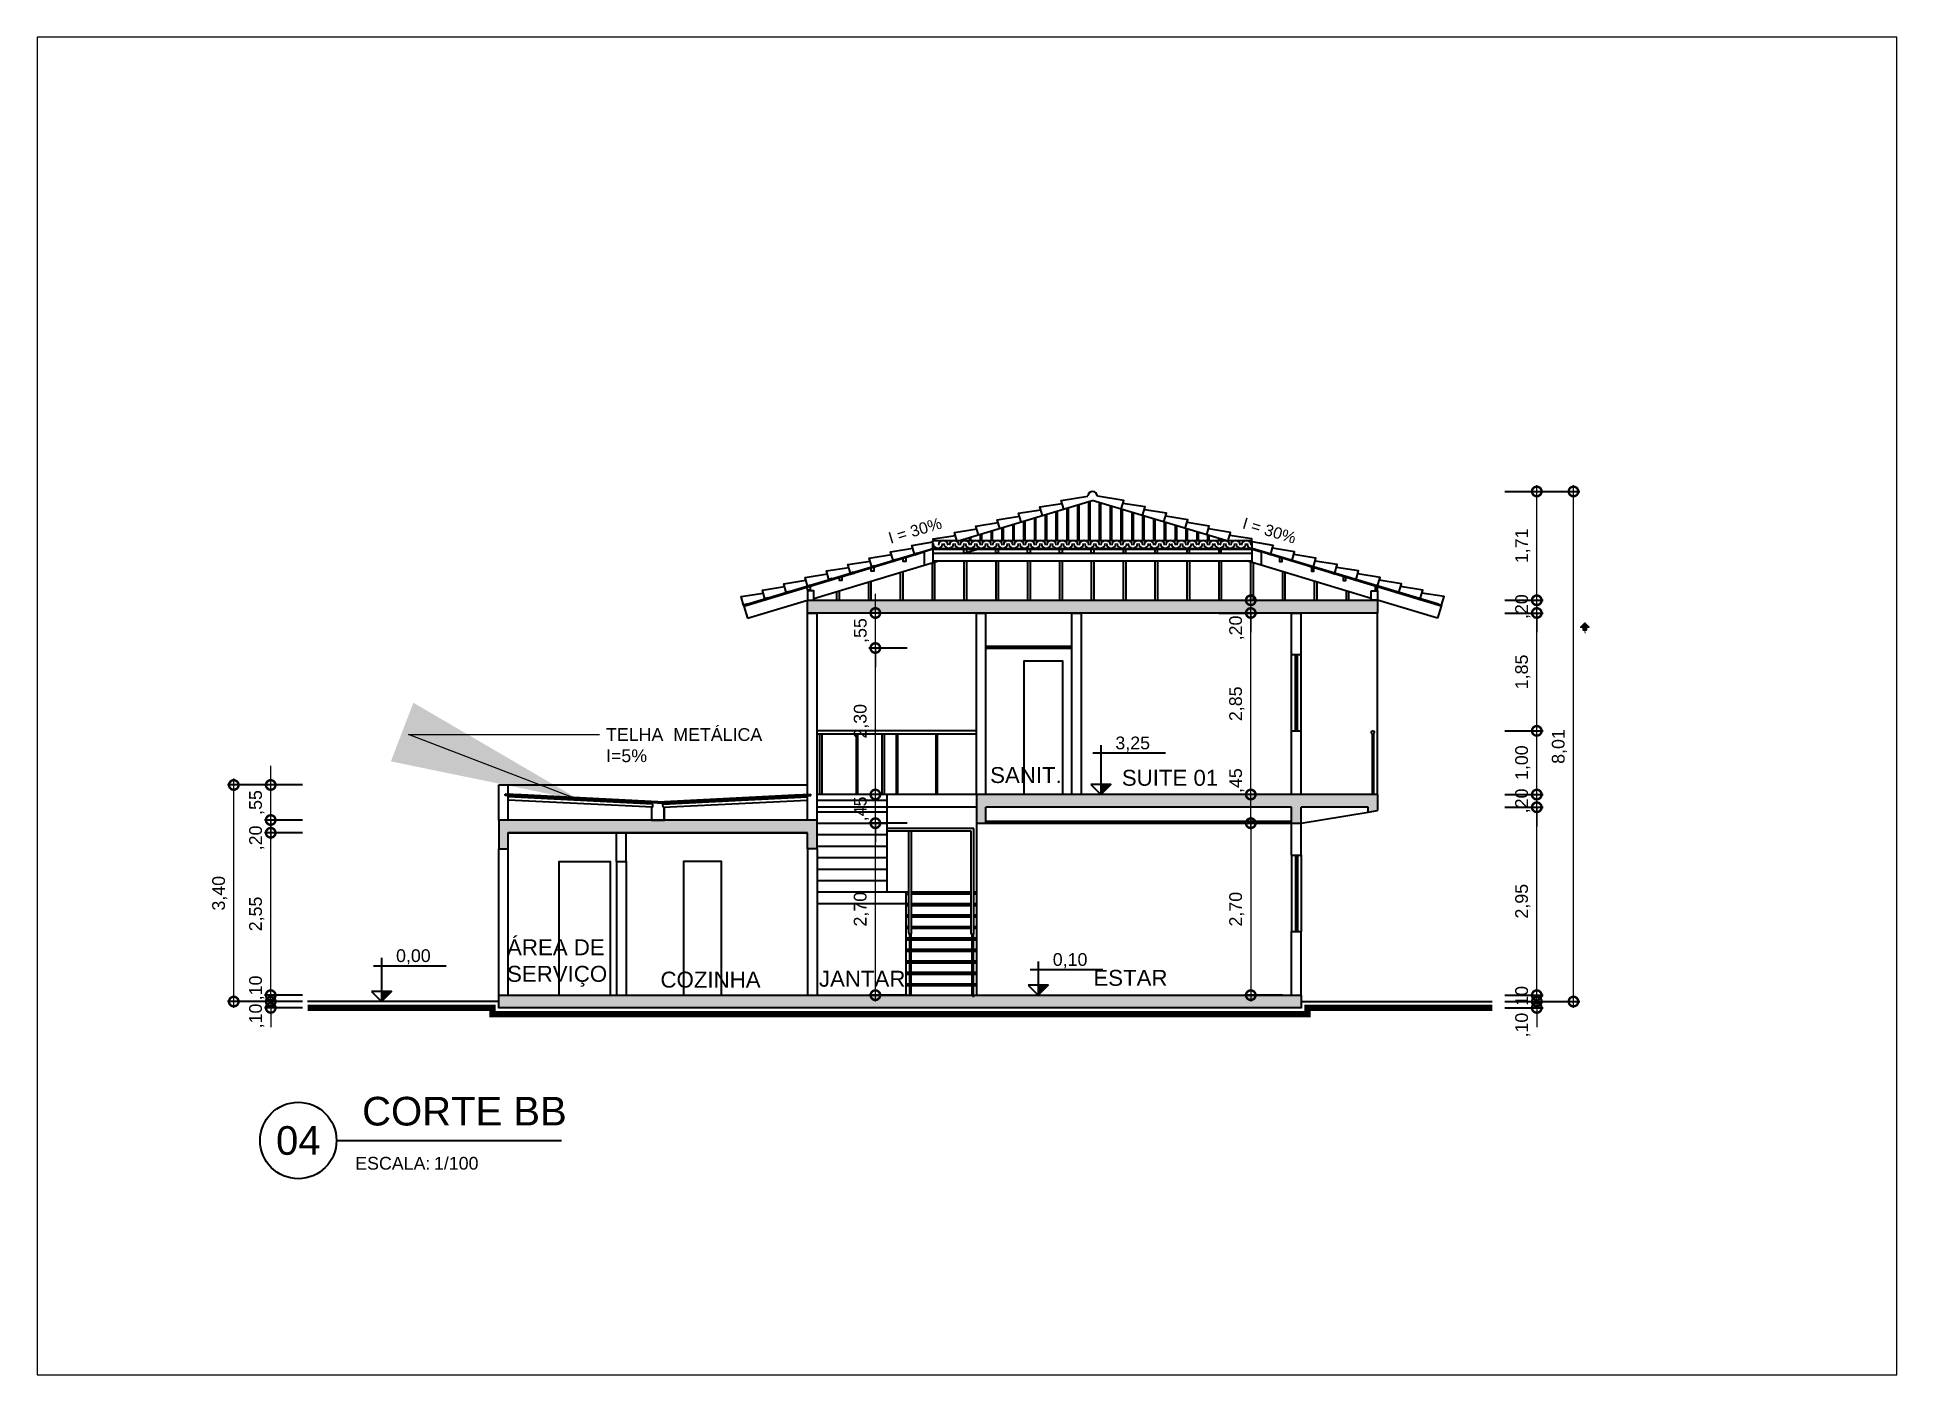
# Paper-space layout 'cortebb' of a CAD drawing. Header units: metres, sheet in millimetres. Extents: x -205 to 87, y 297 to 507.
# The model-space entities are those that its viewports show. They can reach past a viewport. Long polylines and large blocks are cut down to what shows.
import ezdxf
from ezdxf.enums import TextEntityAlignment as Align

# ---------------------------------------------------------------- set-up
doc = ezdxf.new("R2010")
doc.units = ezdxf.units.M
doc.header["$LTSCALE"] = 0.25
doc.header["$PDMODE"] = 96
doc.linetypes.add('HIDDEN2', pattern=[4.7625, 3.175, -1.5875])
for name, color, linetype in [('0 @ 0.05', 7, 'Continuous'), ('0 @ 0.1', 7, 'Continuous'), ('0 @ 1', 7, 'Continuous'), ('ARQ_ALV CT', 4, 'Continuous'), ('ARQ_ALV VS', 2, 'Continuous'), ('ARQ_CONC CT', 6, 'Continuous'), ('ARQ_CONC VS', 2, 'Continuous'), ('ARQ_DIV', 3, 'Continuous'), ('ARQ_ESQ CT', 30, 'Continuous'), ('ARQ_ESQ VS', 2, 'Continuous'), ('ARQ_METAL CT', 2, 'Continuous'), ('ARQ_METAL CT @ 0.1', 2, 'Continuous'), ('ARQ_METAL VS', 1, 'Continuous'), ('ARQ_PISO 01', 1, 'Continuous'), ('ARQ_PROJ INF', 1, 'HIDDEN2'), ('ARQ_TXT 01', 1, 'Continuous'), ('ARQ_VISTA 00', 190, 'Continuous'), ('ARQ_VISTA 013', 60, 'Continuous'), ('ARQ_VISTA 02', 2, 'Continuous'), ('ARQ_VISTA 03', 3, 'Continuous'), ('DET_VISTA 01', 1, 'Continuous'), ('SIMB_01', 1, 'Continuous'), ('SIMB_02', 2, 'Continuous'), ('SIMB_PREENCHIMENTO', 253, 'Continuous'), ('SIMB_TXT', 1, 'Continuous')]:
    doc.layers.add(name, color=color, linetype=linetype)
doc.layers.add('0_MRG_AUX', color=7, linetype='Continuous', true_color=0xecbcd1, plot=False)
doc.layers.add('ARQ_CINZA 02', color=251, linetype='Continuous', lineweight=9)
doc.layers.add('ARQ_CINZA 03', color=252, linetype='Continuous', lineweight=9)
doc.layers.add('ARQ_COTA_AZUL', color=5, linetype='Continuous', lineweight=20, true_color=0x0000ff)
doc.styles.add('Annot_1.8mm', font='arial.ttf', dxfattribs={"height": 1.8})
doc.styles.add('Annot_2.5mm', font='arial.ttf', dxfattribs={"height": 2.5})
doc.styles.add('Annot_3.5mm', font='arial.ttf', dxfattribs={"height": 3.5})
doc.styles.add('cota', font='arial.ttf')
doc.styles.add('SIMB', font='arial.ttf')
doc.dimstyles.new('Info 01 - annot', dxfattribs={"dimtxt": 2, "dimasz": 3, "dimexe": 1, "dimexo": 1, "dimgap": 1, "dimtad": 1, "dimzin": 4, "dimtxsty": 'cota', "dimblk": 'DOTSMALL', "dimcen": 2, "dimdle": 1, "dimclrd": 256, "dimclre": 256, "dimclrt": 1, "dimazin": 2, "dimtfac": 0.09, "dimtix": 1, "dimtmove": 2, "dimatfit": 2, "dimfxl": 5, "dimfxlon": 1, "dimtolj": 1, "dimtzin": 4, "dimlwd": -1, "dimarcsym": 1})
pattern_1 = [(173.5583999007, (-0.0840831, 0.1244136), (-1.5237, 0.1693), [0.0003725418, -10.5629164143]), (186.4416000993, (-0.084449, 0.1244075), (1.5237, 0.1693), [0.0004934458, -10.5627955103]), (206.906093456, (-0.0849154, 0.1242868), (0.3386, 0.1693), [0.0005630418, -12.71949026194]), (225, (-0.08537, 0.12398), (0.1693, -2e-17), [0.0005941822, -0.2388321739]), (262.87498365, (-0.085793, 0.123536), (-7e-17, -0.1693), [0.000582168, -1.3643580688]), (262.87498365, (-0.085875, 0.122963), (-7e-17, -0.1693), [0.0003852418, -1.364554995]), (277.12501635, (-0.085866, 0.122588), (-1e-17, 0.1693), [0.0005259578, -1.364414279]), (315, (-0.0858, 0.12204), (0.1693, -4e-17), [0.0006072378, -0.2388191183]), (333.093906544, (-0.0854222, 0.1215557), (0.3386, -0.1693), [0.000560832, -12.71949247174]), (353.5583999007, (-0.084944, 0.1212437), (1.5237, -0.1693), [0.0005269738, -10.5627619823]), (353.5583999007, (-0.0844255, 0.121171), (1.5237, -0.1693), [0.0003852418, -10.5629037143]), (366.4416000993, (-0.08405, 0.1211782), (-1.5237, -0.1693), [0.000483108, -10.5628058481]), (386.906093456, (-0.0835934, 0.121297), (-0.3386, -0.1693), [0.0005630418, -12.71949026194]), (405, (-0.08314, 0.12161), (-0.1693, 4e-17), [0.0005941822, -0.2388321739]), (442.87498365, (-0.082716, 0.122048), (-5e-17, 0.1693), [0.000582168, -1.3643580688]), (97.12501635, (-0.082643, 0.122996), (-4e-18, -0.1693), [0.000521208, -1.3644190288]), (135, (-0.08271, 0.12354), (-0.1693, 0), [0.000608076, -0.2388182801]), (153.093906544, (-0.0830864, 0.124028), (-0.3386, 0.1693), [0.000560832, -12.71949247174]), (173.5583999007, (-0.0835647, 0.12434), (-1.5237, 0.1693), [0.0005269738, -10.5627619823]), (173.5583999007, (-0.0254224, 0.030046), (-1.5237, 0.1693), [0.0003725418, -10.5629164143]), (186.4416000993, (-0.025788, 0.03004), (1.5237, 0.1693), [0.0004934458, -10.5627955103]), (206.906093456, (-0.0262545, 0.0299192), (0.3386, 0.1693), [0.0005630418, -12.71949026194]), (225, (-0.02671, 0.02961), (0.1693, -2e-17), [0.0005941822, -0.2388321739]), (262.87498365, (-0.027132, 0.029168), (-7e-17, -0.1693), [0.000582168, -1.3643580688]), (262.87498365, (-0.027214, 0.028595), (-7e-17, -0.1693), [0.0003852418, -1.364554995]), (277.12501635, (-0.027205, 0.02822), (-1e-17, 0.1693), [0.0005259578, -1.364414279]), (315, (-0.02714, 0.02768), (0.1693, -4e-17), [0.0006072378, -0.2388191183]), (333.093906544, (-0.0267613, 0.0271881), (0.3386, -0.1693), [0.000560832, -12.71949247174]), (353.5583999007, (-0.026283, 0.026876), (1.5237, -0.1693), [0.0005269738, -10.5627619823]), (353.5583999007, (-0.0257646, 0.0268034), (1.5237, -0.1693), [0.0003852418, -10.5629037143]), (366.4416000993, (-0.025389, 0.0268105), (-1.5237, -0.1693), [0.000483108, -10.5628058481]), (386.906093456, (-0.0249325, 0.0269294), (-0.3386, -0.1693), [0.0005630418, -12.71949026194]), (405, (-0.02448, 0.02724), (-0.1693, 4e-17), [0.0005941822, -0.2388321739]), (442.87498365, (-0.024055, 0.02768), (-5e-17, 0.1693), [0.000582168, -1.3643580688]), (97.12501635, (-0.023982, 0.028628), (-4e-18, -0.1693), [0.000521208, -1.3644190288]), (135, (-0.02405, 0.02917), (-0.1693, 0), [0.000608076, -0.2388182801]), (153.093906544, (-0.0244255, 0.0296604), (-0.3386, 0.1693), [0.000560832, -12.71949247174]), (173.5583999007, (-0.0249039, 0.0299725), (-1.5237, 0.1693), [0.0005269738, -10.5627619823]), (173.5583999007, (-0.021333, 0.0901637), (-1.5237, 0.1693), [0.0005269738, -10.5627619823]), (153.093906544, (-0.020855, 0.0898516), (-0.3386, 0.1693), [0.000560832, -12.71949247174]), (135, (-0.02047, 0.08936), (-0.1693, 0), [0.000608076, -0.2388182801]), (97.12501635, (-0.020411, 0.08882), (-4e-18, -0.1693), [0.000521208, -1.3644190288]), (442.87498365, (-0.020485, 0.087872), (-5e-17, 0.1693), [0.000582168, -1.3643580688]), (405, (-0.02091, 0.08743), (-0.1693, 4e-17), [0.0005941822, -0.2388321739]), (386.906093456, (-0.0213617, 0.0871206), (-0.3386, -0.1693), [0.0005630418, -12.71949026194]), (366.4416000993, (-0.0218183, 0.0870018), (-1.5237, -0.1693), [0.000483108, -10.5628058481]), (353.5583999007, (-0.0221938, 0.0869947), (1.5237, -0.1693), [0.0003852418, -10.5629037143]), (353.5583999007, (-0.0227125, 0.0870673), (1.5237, -0.1693), [0.0005269738, -10.5627619823]), (333.093906544, (-0.0231907, 0.0873794), (0.3386, -0.1693), [0.000560832, -12.71949247174]), (315, (-0.02357, 0.08787), (0.1693, -4e-17), [0.0006072378, -0.2388191183]), (277.12501635, (-0.023634, 0.088411), (-1e-17, 0.1693), [0.0005259578, -1.364414279]), (262.87498365, (-0.023644, 0.088787), (-7e-17, -0.1693), [0.0003852418, -1.364554995]), (262.87498365, (-0.02356, 0.08936), (-7e-17, -0.1693), [0.000582168, -1.3643580688]), (225, (-0.02314, 0.0898), (0.1693, -2e-17), [0.0005941822, -0.2388321739]), (206.906093456, (-0.0226837, 0.0901104), (0.3386, 0.1693), [0.0005630418, -12.71949026194]), (186.4416000993, (-0.0222172, 0.090231), (1.5237, 0.1693), [0.0004934458, -10.5627955103]), (173.5583999007, (-0.0218516, 0.0902372), (-1.5237, 0.1693), [0.0003725418, -10.5629164143]), (173.5583999007, (-0.1422256, 0.0442553), (-1.5237, 0.1693), [0.0005269738, -10.5627619823]), (153.093906544, (-0.1417474, 0.043943), (-0.3386, 0.1693), [0.000560832, -12.71949247174]), (135, (-0.14137, 0.04345), (-0.1693, 0), [0.000608076, -0.2388182801]), (97.12501635, (-0.141304, 0.042911), (-4e-18, -0.1693), [0.000521208, -1.3644190288]), (442.87498365, (-0.141377, 0.041963), (-5e-17, 0.1693), [0.000582168, -1.3643580688]), (405, (-0.1418, 0.04152), (-0.1693, 4e-17), [0.0005941822, -0.2388321739]), (386.906093456, (-0.1422542, 0.041212), (-0.3386, -0.1693), [0.0005630418, -12.71949026194]), (366.4416000993, (-0.1427107, 0.0410933), (-1.5237, -0.1693), [0.000483108, -10.5628058481]), (353.5583999007, (-0.1430865, 0.041086), (1.5237, -0.1693), [0.0003852418, -10.5629037143]), (353.5583999007, (-0.143605, 0.0411587), (1.5237, -0.1693), [0.0005269738, -10.5627619823]), (333.093906544, (-0.1440832, 0.041471), (0.3386, -0.1693), [0.000560832, -12.71949247174]), (315, (-0.14446, 0.04196), (0.1693, -4e-17), [0.0006072378, -0.2388191183]), (277.12501635, (-0.144527, 0.042503), (-1e-17, 0.1693), [0.0005259578, -1.364414279]), (262.87498365, (-0.144536, 0.042878), (-7e-17, -0.1693), [0.0003852418, -1.364554995]), (262.87498365, (-0.144453, 0.04345), (-7e-17, -0.1693), [0.000582168, -1.3643580688]), (225, (-0.14403, 0.04389), (0.1693, -2e-17), [0.0005941822, -0.2388321739]), (206.906093456, (-0.1435764, 0.044202), (0.3386, 0.1693), [0.0005630418, -12.71949026194]), (186.4416000993, (-0.14311, 0.0443225), (1.5237, 0.1693), [0.0004934458, -10.5627955103]), (173.5583999007, (-0.142744, 0.0443287), (-1.5237, 0.1693), [0.0003725418, -10.5629164143]), (173.5583999007, (-0.131735, 0.0345293), (-1.5237, 0.1693), [0.0015551658, -10.5617337903]), (186.4416000993, (-0.1332613, 0.0345037), (1.5237, 0.1693), [0.0020597622, -10.5612291939]), (206.906093456, (-0.135209, 0.0339998), (0.3386, 0.1693), [0.0023506938, -12.71770260994]), (225, (-0.1371, 0.03271), (0.1693, -2e-17), [0.0024807418, -0.2369456143]), (262.87498365, (-0.13887, 0.030865), (-7e-17, -0.1693), [0.0024306022, -1.3625096346]), (262.87498365, (-0.139216, 0.028473), (-7e-17, -0.1693), [0.0016085058, -1.363331731]), (277.12501635, (-0.139176, 0.026907), (-1e-17, 0.1693), [0.0021959062, -1.3627443306]), (315, (-0.13891, 0.02463), (0.1693, -4e-17), [0.0025350978, -0.2368912583]), (333.093906544, (-0.137325, 0.0225987), (0.3386, -0.1693), [0.0023410418, -12.71771226194]), (353.5583999007, (-0.1353285, 0.0212957), (1.5237, -0.1693), [0.0021999702, -10.5610889859]), (353.5583999007, (-0.1331637, 0.020992), (1.5237, -0.1693), [0.0016085058, -10.5616804503]), (366.4416000993, (-0.1315955, 0.0210222), (-1.5237, -0.1693), [0.0020170902, -10.5612718659]), (386.906093456, (-0.1296899, 0.0215184), (-0.3386, -0.1693), [0.0023506938, -12.71770260994]), (405, (-0.12779, 0.02281), (-0.1693, 4e-17), [0.0024807418, -0.2369456143]), (442.87498365, (-0.126028, 0.024654), (-5e-17, 0.1693), [0.0024306022, -1.3625096346]), (97.12501635, (-0.125722, 0.028611), (-4e-18, -0.1693), [0.0021760942, -1.3627641426]), (135, (-0.12599, 0.03088), (-0.1693, 0), [0.002538476, -0.2368878801]), (153.093906544, (-0.1275737, 0.0329194), (-0.3386, 0.1693), [0.0023410418, -12.71771226194]), (173.5583999007, (-0.1295701, 0.0342226), (-1.5237, 0.1693), [0.0021999702, -10.5610889859]), (173.5583999007, (-0.149464, 0.026571), (-1.5237, 0.1693), [0.0021999702, -10.5610889859]), (153.093906544, (-0.1474675, 0.025268), (-0.3386, 0.1693), [0.0023410418, -12.71771226194]), (135, (-0.14588, 0.02323), (-0.1693, 0), [0.002538476, -0.2368878801]), (97.12501635, (-0.145616, 0.02096), (-4e-18, -0.1693), [0.0021760942, -1.3627641426]), (442.87498365, (-0.145922, 0.017002), (-5e-17, 0.1693), [0.0024306022, -1.3625096346]), (405, (-0.14769, 0.01516), (-0.1693, 4e-17), [0.0024807418, -0.2369456143]), (386.906093456, (-0.1495835, 0.0138669), (-0.3386, -0.1693), [0.0023506938, -12.71770260994]), (366.4416000993, (-0.1514893, 0.013371), (-1.5237, -0.1693), [0.0020170902, -10.5612718659]), (353.5583999007, (-0.1530574, 0.0133407), (1.5237, -0.1693), [0.0016085058, -10.5616804503]), (353.5583999007, (-0.1552223, 0.0136442), (1.5237, -0.1693), [0.0021999702, -10.5610889859]), (333.093906544, (-0.1572187, 0.0149472), (0.3386, -0.1693), [0.0023410418, -12.71771226194]), (315, (-0.1588, 0.01698), (0.1693, -4e-17), [0.0025350978, -0.2368912583]), (277.12501635, (-0.15907, 0.019256), (-1e-17, 0.1693), [0.0021959062, -1.3627443306]), (262.87498365, (-0.15911, 0.020822), (-7e-17, -0.1693), [0.0016085058, -1.363331731]), (262.87498365, (-0.158764, 0.023213), (-7e-17, -0.1693), [0.0024306022, -1.3625096346]), (225, (-0.157, 0.02506), (0.1693, -2e-17), [0.0024807418, -0.2369456143]), (206.906093456, (-0.1551026, 0.0263484), (0.3386, 0.1693), [0.0023506938, -12.71770260994]), (186.4416000993, (-0.153155, 0.0268522), (1.5237, 0.1693), [0.0020597622, -10.5612291939]), (173.5583999007, (-0.1516285, 0.026878), (-1.5237, 0.1693), [0.0015551658, -10.5617337903]), (173.5583999007, (-0.1219715, 0.100754), (-1.5237, 0.1693), [0.0052391818, -10.5580497743]), (153.093906544, (-0.1172168, 0.0976508), (-0.3386, 0.1693), [0.0055751222, -12.71447818154]), (135, (-0.11344, 0.0928), (-0.1693, 0), [0.0060453778, -0.2333809783]), (97.12501635, (-0.112807, 0.08739), (-4e-18, -0.1693), [0.0051824382, -1.3597577986]), (442.87498365, (-0.113536, 0.077965), (-5e-17, 0.1693), [0.00578866, -1.3591515768]), (405, (-0.11774, 0.07358), (-0.1693, 4e-17), [0.0059077098, -0.2335186463]), (386.906093456, (-0.1222563, 0.0704985), (-0.3386, -0.1693), [0.00559816, -12.71445514374]), (366.4416000993, (-0.126795, 0.0693173), (-1.5237, -0.1693), [0.004803648, -10.5584853081]), (353.5583999007, (-0.1305294, 0.0692455), (1.5237, -0.1693), [0.0038306502, -10.5594583059]), (353.5583999007, (-0.135685, 0.0699682), (1.5237, -0.1693), [0.0052391818, -10.5580497743]), (333.093906544, (-0.1404398, 0.0730716), (0.3386, -0.1693), [0.0055751222, -12.71447818154]), (315, (-0.14421, 0.07792), (0.1693, -4e-17), [0.00603758, -0.2333887761]), (277.12501635, (-0.144847, 0.083333), (-1e-17, 0.1693), [0.0052296822, -1.3597105546]), (262.87498365, (-0.144944, 0.087062), (-7e-17, -0.1693), [0.0038306502, -1.3611095866]), (262.87498365, (-0.14412, 0.092757), (-7e-17, -0.1693), [0.00578866, -1.3591515768]), (225, (-0.13992, 0.09714), (0.1693, -2e-17), [0.0059077098, -0.2335186463]), (206.906093456, (-0.1354003, 0.1002237), (0.3386, 0.1693), [0.00559816, -12.71445514374]), (186.4416000993, (-0.1307617, 0.1014237), (1.5237, 0.1693), [0.0049054258, -10.5583835303]), (173.5583999007, (-0.1271267, 0.1014847), (-1.5237, 0.1693), [0.0037036502, -10.5595853059]), (173.5583999007, (-0.0322489, 0.1489234), (-1.5237, 0.1693), [0.0037036502, -10.5595853059]), (186.4416000993, (-0.035884, 0.1488624), (1.5237, 0.1693), [0.0049054258, -10.5583835303]), (206.906093456, (-0.0405227, 0.1476626), (0.3386, 0.1693), [0.00559816, -12.71445514374]), (225, (-0.04504, 0.14458), (0.1693, -2e-17), [0.0059077098, -0.2335186463]), (262.87498365, (-0.049243, 0.140196), (-7e-17, -0.1693), [0.00578866, -1.3591515768]), (262.87498365, (-0.050066, 0.134501), (-7e-17, -0.1693), [0.0038306502, -1.3611095866]), (277.12501635, (-0.04997, 0.130772), (-1e-17, 0.1693), [0.0052296822, -1.3597105546]), (315, (-0.04933, 0.12536), (0.1693, -4e-17), [0.00603758, -0.2333887761]), (333.093906544, (-0.045562, 0.1205105), (0.3386, -0.1693), [0.0055751222, -12.71447818154]), (353.5583999007, (-0.0408073, 0.117407), (1.5237, -0.1693), [0.0052391818, -10.5580497743]), (353.5583999007, (-0.0356518, 0.1166844), (1.5237, -0.1693), [0.0038306502, -10.5594583059]), (366.4416000993, (-0.0319175, 0.1167562), (-1.5237, -0.1693), [0.004803648, -10.5584853081]), (386.906093456, (-0.0273785, 0.1179374), (-0.3386, -0.1693), [0.00559816, -12.71445514374]), (405, (-0.02286, 0.12102), (-0.1693, 4e-17), [0.0059077098, -0.2335186463]), (442.87498365, (-0.018658, 0.125404), (-5e-17, 0.1693), [0.00578866, -1.3591515768]), (97.12501635, (-0.01793, 0.134829), (-4e-18, -0.1693), [0.0051824382, -1.3597577986]), (135, (-0.01856, 0.14023), (-0.1693, 0), [0.0060453778, -0.2333809783]), (153.093906544, (-0.0223391, 0.1450895), (-0.3386, 0.1693), [0.0055751222, -12.71447818154]), (173.5583999007, (-0.0270938, 0.148193), (-1.5237, 0.1693), [0.0052391818, -10.5580497743]), (173.5583999007, (-0.0938635, 0.1591959), (-1.5237, 0.1693), [0.0021999702, -10.5610889859]), (153.093906544, (-0.091867, 0.1578927), (-0.3386, 0.1693), [0.0023410418, -12.71771226194]), (135, (-0.09028, 0.15585), (-0.1693, 0), [0.002538476, -0.2368878801]), (97.12501635, (-0.090015, 0.153584), (-4e-18, -0.1693), [0.0021760942, -1.3627641426]), (442.87498365, (-0.090322, 0.149627), (-5e-17, 0.1693), [0.0024306022, -1.3625096346]), (405, (-0.09209, 0.14778), (-0.1693, 4e-17), [0.0024807418, -0.2369456143]), (386.906093456, (-0.093983, 0.1464916), (-0.3386, -0.1693), [0.0023506938, -12.71770260994]), (366.4416000993, (-0.095889, 0.1459956), (-1.5237, -0.1693), [0.0020170902, -10.5612718659]), (353.5583999007, (-0.097457, 0.1459655), (1.5237, -0.1693), [0.0016085058, -10.5616804503]), (353.5583999007, (-0.0996218, 0.146269), (1.5237, -0.1693), [0.0021999702, -10.5610889859]), (333.093906544, (-0.1016183, 0.147572), (0.3386, -0.1693), [0.0023410418, -12.71771226194]), (315, (-0.1032, 0.14961), (0.1693, -4e-17), [0.0025350978, -0.2368912583]), (277.12501635, (-0.103469, 0.15188), (-1e-17, 0.1693), [0.0021959062, -1.3627443306]), (262.87498365, (-0.10351, 0.153447), (-7e-17, -0.1693), [0.0016085058, -1.363331731]), (262.87498365, (-0.103164, 0.155838), (-7e-17, -0.1693), [0.0024306022, -1.3625096346]), (225, (-0.1014, 0.15768), (0.1693, -2e-17), [0.0024807418, -0.2369456143]), (206.906093456, (-0.0995023, 0.1589732), (0.3386, 0.1693), [0.0023506938, -12.71770260994]), (186.4416000993, (-0.0975545, 0.159477), (1.5237, 0.1693), [0.0020597622, -10.5612291939]), (173.5583999007, (-0.096028, 0.1595025), (-1.5237, 0.1693), [0.0015551658, -10.5617337903]), (173.5583999007, (-0.149877, 0.1284209), (-1.5237, 0.1693), [0.0005269738, -10.5627619823]), (153.093906544, (-0.149399, 0.1281088), (-0.3386, 0.1693), [0.000560832, -12.71949247174]), (135, (-0.14902, 0.12762), (-0.1693, 0), [0.000608076, -0.2388182801]), (97.12501635, (-0.148955, 0.127077), (-4e-18, -0.1693), [0.000521208, -1.3644190288]), (442.87498365, (-0.149029, 0.126129), (-5e-17, 0.1693), [0.000582168, -1.3643580688]), (405, (-0.14945, 0.12569), (-0.1693, 4e-17), [0.0005941822, -0.2388321739]), (386.906093456, (-0.1499057, 0.1253778), (-0.3386, -0.1693), [0.0005630418, -12.71949026194]), (366.4416000993, (-0.1503622, 0.125259), (-1.5237, -0.1693), [0.000483108, -10.5628058481]), (353.5583999007, (-0.1507378, 0.1252518), (1.5237, -0.1693), [0.0003852418, -10.5629037143]), (353.5583999007, (-0.1512565, 0.1253244), (1.5237, -0.1693), [0.0005269738, -10.5627619823]), (333.093906544, (-0.1517347, 0.1256365), (0.3386, -0.1693), [0.000560832, -12.71949247174]), (315, (-0.15211, 0.12612), (0.1693, -4e-17), [0.0006072378, -0.2388191183]), (277.12501635, (-0.152178, 0.126669), (-1e-17, 0.1693), [0.0005259578, -1.364414279]), (262.87498365, (-0.152188, 0.127044), (-7e-17, -0.1693), [0.0003852418, -1.364554995]), (262.87498365, (-0.152105, 0.127617), (-7e-17, -0.1693), [0.000582168, -1.3643580688]), (225, (-0.15168, 0.12806), (0.1693, -2e-17), [0.0005941822, -0.2388321739]), (206.906093456, (-0.1512277, 0.1283675), (0.3386, 0.1693), [0.0005630418, -12.71949026194]), (186.4416000993, (-0.1507612, 0.1284883), (1.5237, 0.1693), [0.0004934458, -10.5627955103]), (173.5583999007, (-0.1503956, 0.1284944), (-1.5237, 0.1693), [0.0003725418, -10.5629164143]), (173.5583999007, (-0.1347277, 0.1355244), (-1.5237, 0.1693), [0.0015922498, -10.5616967063]), (153.093906544, (-0.1332828, 0.1345814), (-0.3386, 0.1693), [0.0016943578, -12.71835894594]), (135, (-0.13213, 0.1331), (-0.1693, 0), [0.0018372582, -0.2375890979]), (97.12501635, (-0.131943, 0.131463), (-4e-18, -0.1693), [0.0015749778, -1.363365259]), (442.87498365, (-0.132164, 0.128599), (-5e-17, 0.1693), [0.0017593818, -1.363180855]), (405, (-0.13344, 0.12726), (-0.1693, 4e-17), [0.0017954498, -0.2376309063]), (386.906093456, (-0.1348142, 0.126329), (-0.3386, -0.1693), [0.0017014698, -12.71835183394]), (366.4416000993, (-0.1361938, 0.12597), (-1.5237, -0.1693), [0.001459992, -10.5618289641]), (353.5583999007, (-0.1373287, 0.1259484), (1.5237, -0.1693), [0.0011641582, -10.5621247979]), (353.5583999007, (-0.1388957, 0.126168), (1.5237, -0.1693), [0.0015922498, -10.5616967063]), (333.093906544, (-0.1403406, 0.1271112), (0.3386, -0.1693), [0.0016943578, -12.71835894594]), (315, (-0.14149, 0.12858), (0.1693, -4e-17), [0.001834896, -0.2375914601]), (277.12501635, (-0.14168, 0.13023), (-1e-17, 0.1693), [0.0015893542, -1.3633508826]), (262.87498365, (-0.14171, 0.131363), (-7e-17, -0.1693), [0.0011641582, -1.3637760786]), (262.87498365, (-0.14146, 0.133094), (-7e-17, -0.1693), [0.0017593818, -1.363180855]), (225, (-0.14018, 0.13443), (0.1693, -2e-17), [0.0017954498, -0.2376309063]), (206.906093456, (-0.1388091, 0.1353634), (0.3386, 0.1693), [0.0017014698, -12.71835183394]), (186.4416000993, (-0.1373993, 0.135728), (1.5237, 0.1693), [0.0014908022, -10.5617981539]), (173.5583999007, (-0.1362945, 0.1357466), (-1.5237, 0.1693), [0.0011255502, -10.5621634059]), (173.5583999007, (-0.0771547, 0.0937003), (-1.5237, 0.1693), [0.0015551658, -10.5617337903]), (186.4416000993, (-0.078681, 0.0936747), (1.5237, 0.1693), [0.0020597622, -10.5612291939]), (206.906093456, (-0.0806287, 0.093171), (0.3386, 0.1693), [0.0023506938, -12.71770260994]), (225, (-0.08253, 0.09188), (0.1693, -2e-17), [0.0024807418, -0.2369456143]), (262.87498365, (-0.08429, 0.090036), (-7e-17, -0.1693), [0.0024306022, -1.3625096346]), (262.87498365, (-0.084636, 0.087644), (-7e-17, -0.1693), [0.0016085058, -1.363331731]), (277.12501635, (-0.084595, 0.086078), (-1e-17, 0.1693), [0.0021959062, -1.3627443306]), (315, (-0.08433, 0.0838), (0.1693, -4e-17), [0.0025350978, -0.2368912583]), (333.093906544, (-0.0827447, 0.0817697), (0.3386, -0.1693), [0.0023410418, -12.71771226194]), (353.5583999007, (-0.0807483, 0.0804667), (1.5237, -0.1693), [0.0021999702, -10.5610889859]), (353.5583999007, (-0.0785835, 0.0801632), (1.5237, -0.1693), [0.0016085058, -10.5616804503]), (366.4416000993, (-0.0770155, 0.0801934), (-1.5237, -0.1693), [0.0020170902, -10.5612718659]), (386.906093456, (-0.0751097, 0.0806894), (-0.3386, -0.1693), [0.0023506938, -12.71770260994]), (405, (-0.07321, 0.08198), (-0.1693, 4e-17), [0.0024807418, -0.2369456143]), (442.87498365, (-0.071448, 0.083825), (-5e-17, 0.1693), [0.0024306022, -1.3625096346]), (97.12501635, (-0.071142, 0.087782), (-4e-18, -0.1693), [0.0021760942, -1.3627641426]), (135, (-0.07141, 0.09005), (-0.1693, 0), [0.002538476, -0.2368878801]), (153.093906544, (-0.0729935, 0.0920904), (-0.3386, 0.1693), [0.0023410418, -12.71771226194]), (173.5583999007, (-0.07499, 0.0933936), (-1.5237, 0.1693), [0.0021999702, -10.5610889859]), (173.5583999007, (-0.0842648, 0.0607625), (-1.5237, 0.1693), [0.0011255502, -10.5621634059]), (186.4416000993, (-0.0853696, 0.060744), (1.5237, 0.1693), [0.0014908022, -10.5617981539]), (206.906093456, (-0.0867794, 0.0603793), (0.3386, 0.1693), [0.0017014698, -12.71835183394]), (225, (-0.08815, 0.05944), (0.1693, -2e-17), [0.0017954498, -0.2376309063]), (262.87498365, (-0.08943, 0.05811), (-7e-17, -0.1693), [0.0017593818, -1.363180855]), (262.87498365, (-0.08968, 0.05638), (-7e-17, -0.1693), [0.0011641582, -1.3637760786]), (277.12501635, (-0.08965, 0.055246), (-1e-17, 0.1693), [0.0015893542, -1.3633508826]), (315, (-0.08946, 0.0536), (0.1693, -4e-17), [0.001834896, -0.2375914601]), (333.093906544, (-0.088311, 0.0521272), (0.3386, -0.1693), [0.0016943578, -12.71835894594]), (353.5583999007, (-0.086866, 0.051184), (1.5237, -0.1693), [0.0015922498, -10.5616967063]), (353.5583999007, (-0.085299, 0.0509644), (1.5237, -0.1693), [0.0011641582, -10.5621247979]), (366.4416000993, (-0.084164, 0.050986), (-1.5237, -0.1693), [0.001459992, -10.5618289641]), (386.906093456, (-0.0827845, 0.0513452), (-0.3386, -0.1693), [0.0017014698, -12.71835183394]), (405, (-0.08141, 0.05228), (-0.1693, 4e-17), [0.0017954498, -0.2376309063]), (442.87498365, (-0.080134, 0.053614), (-5e-17, 0.1693), [0.0017593818, -1.363180855]), (97.12501635, (-0.079913, 0.056479), (-4e-18, -0.1693), [0.0015749778, -1.363365259]), (135, (-0.0801, 0.05812), (-0.1693, 0), [0.0018372582, -0.2375890979]), (153.093906544, (-0.081253, 0.0595974), (-0.3386, 0.1693), [0.0016943578, -12.71835894594]), (173.5583999007, (-0.082698, 0.0605406), (-1.5237, 0.1693), [0.0015922498, -10.5616967063]), (173.5583999007, (-0.0729938, 0.0338164), (-1.5237, 0.1693), [0.0021413978, -10.5611475583]), (186.4416000993, (-0.0750954, 0.0337811), (1.5237, 0.1693), [0.0028359862, -10.5604529699]), (206.906093456, (-0.0777772, 0.0330874), (0.3386, 0.1693), [0.0032366458, -12.71681665794]), (225, (-0.08039, 0.03131), (0.1693, -2e-17), [0.0034156142, -0.2360107419]), (262.87498365, (-0.082819, 0.02877), (-7e-17, -0.1693), [0.003346704, -1.3615935328]), (262.87498365, (-0.083295, 0.025478), (-7e-17, -0.1693), [0.0022147022, -1.3627255346]), (277.12501635, (-0.083239, 0.023322), (-1e-17, 0.1693), [0.003023616, -1.3619166208]), (315, (-0.08287, 0.02019), (0.1693, -4e-17), [0.0034906458, -0.2359357103]), (333.093906544, (-0.0806907, 0.0173893), (0.3386, -0.1693), [0.00322326, -12.71683004374]), (353.5583999007, (-0.0779418, 0.0155953), (1.5237, -0.1693), [0.0030290262, -10.5602599299]), (353.5583999007, (-0.0749612, 0.0151773), (1.5237, -0.1693), [0.0022147022, -10.5610742539]), (366.4416000993, (-0.0728022, 0.0152188), (-1.5237, -0.1693), [0.002777236, -10.5605117201]), (386.906093456, (-0.070178, 0.0159018), (-0.3386, -0.1693), [0.0032366458, -12.71681665794]), (405, (-0.06757, 0.01768), (-0.1693, 4e-17), [0.0034156142, -0.2360107419]), (442.87498365, (-0.065136, 0.020219), (-5e-17, 0.1693), [0.003346704, -1.3615935328]), (97.12501635, (-0.064715, 0.025668), (-4e-18, -0.1693), [0.002996184, -1.3619440528]), (135, (-0.06508, 0.02879), (-0.1693, 0), [0.00349504, -0.2359313161]), (153.093906544, (-0.0672645, 0.0315998), (-0.3386, 0.1693), [0.00322326, -12.71683004374]), (173.5583999007, (-0.0700134, 0.033394), (-1.5237, 0.1693), [0.0030290262, -10.5602599299]), (173.5583999007, (-0.098366, 0.0535103), (-1.5237, 0.1693), [0.0003725418, -10.5629164143]), (186.4416000993, (-0.0987315, 0.0535042), (1.5237, 0.1693), [0.0004934458, -10.5627955103]), (206.906093456, (-0.099198, 0.0533835), (0.3386, 0.1693), [0.0005630418, -12.71949026194]), (225, (-0.09965, 0.05307), (0.1693, -2e-17), [0.0005941822, -0.2388321739]), (262.87498365, (-0.100075, 0.052633), (-7e-17, -0.1693), [0.000582168, -1.3643580688]), (262.87498365, (-0.100158, 0.05206), (-7e-17, -0.1693), [0.0003852418, -1.364554995]), (277.12501635, (-0.100148, 0.051685), (-1e-17, 0.1693), [0.0005259578, -1.364414279]), (315, (-0.10008, 0.05114), (0.1693, -4e-17), [0.0006072378, -0.2388191183]), (333.093906544, (-0.099705, 0.0506525), (0.3386, -0.1693), [0.000560832, -12.71949247174]), (353.5583999007, (-0.0992266, 0.0503404), (1.5237, -0.1693), [0.0005269738, -10.5627619823]), (353.5583999007, (-0.098708, 0.0502678), (1.5237, -0.1693), [0.0003852418, -10.5629037143]), (366.4416000993, (-0.0983325, 0.050275), (-1.5237, -0.1693), [0.000483108, -10.5628058481]), (386.906093456, (-0.097876, 0.0503938), (-0.3386, -0.1693), [0.0005630418, -12.71949026194]), (405, (-0.09742, 0.0507), (-0.1693, 4e-17), [0.0005941822, -0.2388321739]), (442.87498365, (-0.096999, 0.051145), (-5e-17, 0.1693), [0.000582168, -1.3643580688]), (97.12501635, (-0.096926, 0.052093), (-4e-18, -0.1693), [0.000521208, -1.3644190288]), (135, (-0.09699, 0.05264), (-0.1693, 0), [0.000608076, -0.2388182801]), (153.093906544, (-0.0973692, 0.0531248), (-0.3386, 0.1693), [0.000560832, -12.71949247174]), (173.5583999007, (-0.0978474, 0.0534369), (-1.5237, 0.1693), [0.0005269738, -10.5627619823]), (173.5583999007, (-0.0464774, 0.0660676), (-1.5237, 0.1693), [0.0052391818, -10.5580497743]), (153.093906544, (-0.0417227, 0.0629642), (-0.3386, 0.1693), [0.0055751222, -12.71447818154]), (135, (-0.03795, 0.05811), (-0.1693, 0), [0.0060453778, -0.2333809783]), (97.12501635, (-0.037313, 0.052704), (-4e-18, -0.1693), [0.0051824382, -1.3597577986]), (442.87498365, (-0.038042, 0.043279), (-5e-17, 0.1693), [0.00578866, -1.3591515768]), (405, (-0.04225, 0.03889), (-0.1693, 4e-17), [0.0059077098, -0.2335186463]), (386.906093456, (-0.0467622, 0.0358121), (-0.3386, -0.1693), [0.00559816, -12.71445514374]), (366.4416000993, (-0.051301, 0.0346309), (-1.5237, -0.1693), [0.004803648, -10.5584853081]), (353.5583999007, (-0.0550354, 0.034559), (1.5237, -0.1693), [0.0038306502, -10.5594583059]), (353.5583999007, (-0.060191, 0.0352818), (1.5237, -0.1693), [0.0052391818, -10.5580497743]), (333.093906544, (-0.0649458, 0.0383851), (0.3386, -0.1693), [0.0055751222, -12.71447818154]), (315, (-0.06872, 0.04323), (0.1693, -4e-17), [0.00603758, -0.2333887761]), (277.12501635, (-0.069353, 0.048646), (-1e-17, 0.1693), [0.0052296822, -1.3597105546]), (262.87498365, (-0.06945, 0.052376), (-7e-17, -0.1693), [0.0038306502, -1.3611095866]), (262.87498365, (-0.068626, 0.05807), (-7e-17, -0.1693), [0.00578866, -1.3591515768]), (225, (-0.06442, 0.06246), (0.1693, -2e-17), [0.0059077098, -0.2335186463]), (206.906093456, (-0.0599062, 0.0655372), (0.3386, 0.1693), [0.00559816, -12.71445514374]), (186.4416000993, (-0.0552677, 0.0667371), (1.5237, 0.1693), [0.0049054258, -10.5583835303]), (173.5583999007, (-0.0516324, 0.066798), (-1.5237, 0.1693), [0.0037036502, -10.5595853059])]

psp = doc.layouts.new('cortebb')

msp = doc.modelspace()

# ---------------------------------------------------------------- texts
at = {"layer": 'ARQ_COTA_AZUL', "color": 1, "insert": (47827.304, 23456.092), "char_height": 0.2, "attachment_point": 1, "style": 'cota'}
msp.add_mtext('TELHA  METÁLICA\\PI=5%', dxfattribs=at)
at = {"layer": 'ARQ_TXT 01', "char_height": 0.18, "width": 1.02, "style": 'Annot_1.8mm'}
for insert, attachment_point, rotation in [((47831.719, 23459.158), 1, 16.6992), ((47838.158, 23459.158), 3, 343.3008)]:
    msp.add_mtext('I = 30%', dxfattribs=dict(at, insert=insert, attachment_point=attachment_point, rotation=rotation))
at = {"layer": 'ARQ_TXT 01', "char_height": 0.25, "attachment_point": 1, "style": 'Annot_2.5mm'}
for s, insert, width in [('SANIT.', (47833.335, 23455.481), 2.41083), ('SUITE 01', (47835.403, 23455.438), 2.41083), ('ÁREA DE SERVIÇO', (47825.75, 23452.777), 2.27532), ('COZINHA', (47828.159, 23452.269), 2.27532), ('JANTAR', (47830.647, 23452.283), 2.41083), ('ESTAR', (47834.956, 23452.297), 2.41083)]:
    msp.add_mtext(s, dxfattribs=dict(at, insert=insert, width=width))

# ---------------------------------------------------------------- blocks, each defined once
blk = doc.blocks.new('norte')
at = {"layer": 'SIMB_PREENCHIMENTO'}
blk.add_hatch(color=256, dxfattribs=at).paths.add_polyline_path([(-6.4, -6.4), (-2.2, -6.4), (-2.2, -10.9), (2.2, -10.9), (2.2, -6.4), (6.4, -6.4), (0, 0)])
at = {"layer": 'SIMB_01'}
blk.add_lwpolyline([(-2.2, -6.4), (-6.4, -6.4), (0, 0), (6.4, -6.4), (2.2, -6.4), (2.2, -10.9), (-2.2, -10.9)], close=True, dxfattribs=at)
at = {"layer": 'SIMB_01', "insert": (-1.4, -12.4), "char_height": 3.5, "width": 3.7, "attachment_point": 1, "style": 'Annot_3.5mm'}
blk.add_mtext('N', dxfattribs=at)
blk = doc.blocks.new('*U34')
at = {"layer": 'ARQ_VISTA 02'}
for centre, start, end in [((-0.042, 0.013), 180, 0), ((0.042, -0.013), 0, 180)]:
    blk.add_arc(centre, 0.075, start, end, dxfattribs=at)
blk = doc.blocks.new('*U35')
at = {"layer": 'ARQ_VISTA 02', "color": 0, "linetype": 'ByBlock', "lineweight": -2, "transparency": 16777216}
for p in [(0, 0), (0.17, 0), (0.34, 0), (0.51, 0), (0.68, 0), (0.85, 0), (1.02, 0), (1.19, 0), (1.36, 0), (1.53, 0), (1.7, 0), (1.87, 0), (2.04, 0), (2.21, 0), (2.38, 0), (2.55, 0), (2.72, 0), (2.89, 0), (3.06, 0), (3.23, 0), (3.4, 0), (3.57, 0), (3.74, 0), (3.91, 0), (4.08, 0), (4.25, 0), (4.42, 0), (4.59, 0), (4.76, 0)]:
    blk.add_blockref('*U34', p, dxfattribs=at)
blk = doc.blocks.new('_DotSmall')
at = {"color": 0, "linetype": 'ByBlock', "const_width": 0.5}
blk.add_lwpolyline([(-0.0625, 0, 1), (0.0625, 0, 1)], format="xyb", close=True, dxfattribs=at)
blk = doc.blocks.new('*D37')
at = {"layer": 'ARQ_COTA_AZUL', "transparency": 16777216}
for p, q in [((47822.039, 23451.9), (47822.039, 23452.2)), ((47822.039, 23451.8), (47822.039, 23451.9)), ((47822.039, 23451.8), (47822.039, 23451.5))]:
    blk.add_line(p, q, dxfattribs=at)
at = {"layer": 'ARQ_COTA_AZUL', "lineweight": -2, "transparency": 16777216}
for p, q in [((47822.539, 23451.9), (47821.939, 23451.9)), ((47822.539, 23451.8), (47821.939, 23451.8))]:
    blk.add_line(p, q, dxfattribs=at)
at = {"layer": 'Defpoints', "color": 0, "transparency": 16777216}
for p in [(47822.039, 23451.9), (47825.619, 23451.9), (47825.619, 23451.8)]:
    blk.add_point(p, dxfattribs=at)
at = {"layer": 'ARQ_COTA_AZUL', "transparency": 16777216, "xscale": 0.3, "yscale": 0.3, "zscale": 0.3}
for p, rotation in [((47822.039, 23451.9), 270), ((47822.039, 23451.8), 90)]:
    blk.add_blockref('_DotSmall', p, dxfattribs=dict(at, rotation=rotation))
at = {"layer": 'ARQ_COTA_AZUL', "color": 1, "transparency": 16777216, "insert": (47821.819, 23452.014), "char_height": 0.2, "attachment_point": 5, "rotation": 90, "style": 'cota'}
blk.add_mtext('\\A1;,10', dxfattribs=at)
blk = doc.blocks.new('*D38')
at = {"layer": 'ARQ_COTA_AZUL', "lineweight": -2, "transparency": 16777216}
for p, q in [((47822.538829, 23454.45), (47821.938829, 23454.45)), ((47822.538829, 23451.9), (47821.938829, 23451.9))]:
    blk.add_line(p, q, dxfattribs=at)
at = {"layer": 'ARQ_COTA_AZUL', "transparency": 16777216}
blk.add_line((47822.038829, 23451.8), (47822.038829, 23454.55), dxfattribs=at)
at = {"layer": 'Defpoints', "color": 0, "transparency": 16777216}
for p in [(47822.038829, 23454.45), (47825.768829, 23454.45), (47825.618829, 23451.9)]:
    blk.add_point(p, dxfattribs=at)
at = {"layer": 'ARQ_COTA_AZUL', "transparency": 16777216, "xscale": 0.3, "yscale": 0.3, "zscale": 0.3}
for p, rotation in [((47822.038829, 23454.45), 90), ((47822.038829, 23451.9), 270)]:
    blk.add_blockref('_DotSmall', p, dxfattribs=dict(at, rotation=rotation))
at = {"layer": 'ARQ_COTA_AZUL', "color": 1, "transparency": 16777216, "insert": (47821.818638, 23453.175), "char_height": 0.2, "attachment_point": 5, "rotation": 90, "style": 'cota'}
blk.add_mtext('\\A1;2,55', dxfattribs=at)
blk = doc.blocks.new('*D39')
at = {"layer": 'ARQ_COTA_AZUL', "lineweight": -2, "transparency": 16777216}
for p, q in [((47822.539, 23454.65), (47821.939, 23454.65)), ((47822.539, 23454.45), (47821.939, 23454.45))]:
    blk.add_line(p, q, dxfattribs=at)
at = {"layer": 'ARQ_COTA_AZUL', "transparency": 16777216}
blk.add_line((47822.039, 23454.35), (47822.039, 23454.75), dxfattribs=at)
at = {"layer": 'Defpoints', "color": 0, "transparency": 16777216}
for p in [(47822.039, 23454.65), (47825.619, 23454.65), (47825.769, 23454.45)]:
    blk.add_point(p, dxfattribs=at)
at = {"layer": 'ARQ_COTA_AZUL', "transparency": 16777216, "xscale": 0.3, "yscale": 0.3, "zscale": 0.3}
for p, rotation in [((47822.039, 23454.65), 90), ((47822.039, 23454.45), 270)]:
    blk.add_blockref('_DotSmall', p, dxfattribs=dict(at, rotation=rotation))
at = {"layer": 'ARQ_COTA_AZUL', "color": 1, "transparency": 16777216, "insert": (47821.819, 23454.369), "char_height": 0.2, "attachment_point": 5, "rotation": 90, "style": 'cota'}
blk.add_mtext('\\A1;,20', dxfattribs=at)
blk = doc.blocks.new('*D40')
at = {"layer": 'ARQ_COTA_AZUL', "lineweight": -2, "transparency": 16777216}
for p, q in [((47821.958829, 23455.2), (47821.358829, 23455.2)), ((47821.958829, 23451.8), (47821.358829, 23451.8))]:
    blk.add_line(p, q, dxfattribs=at)
at = {"layer": 'ARQ_COTA_AZUL', "transparency": 16777216}
blk.add_line((47821.458829, 23451.7), (47821.458829, 23455.3), dxfattribs=at)
at = {"layer": 'Defpoints', "color": 0, "transparency": 16777216}
for p in [(47821.458829, 23455.2), (47825.618829, 23455.2), (47825.618829, 23451.8)]:
    blk.add_point(p, dxfattribs=at)
at = {"layer": 'ARQ_COTA_AZUL', "transparency": 16777216, "xscale": 0.3, "yscale": 0.3, "zscale": 0.3}
for p, rotation in [((47821.458829, 23455.2), 90), ((47821.458829, 23451.8), 270)]:
    blk.add_blockref('_DotSmall', p, dxfattribs=dict(at, rotation=rotation))
at = {"layer": 'ARQ_COTA_AZUL', "color": 1, "transparency": 16777216, "insert": (47821.238638, 23453.5), "char_height": 0.2, "attachment_point": 5, "rotation": 90, "style": 'cota'}
blk.add_mtext('\\A1;3,40', dxfattribs=at)
blk = doc.blocks.new('*D41')
at = {"layer": 'ARQ_COTA_AZUL', "transparency": 16777216}
for p, q in [((47841.918829, 23451.9), (47841.918829, 23452.2)), ((47841.918829, 23451.8), (47841.918829, 23451.9)), ((47841.918829, 23451.8), (47841.918829, 23451.5))]:
    blk.add_line(p, q, dxfattribs=at)
at = {"layer": 'ARQ_COTA_AZUL', "lineweight": -2, "transparency": 16777216}
for p, q in [((47841.418829, 23451.9), (47842.018829, 23451.9)), ((47841.418829, 23451.8), (47842.018829, 23451.8))]:
    blk.add_line(p, q, dxfattribs=at)
at = {"layer": 'Defpoints', "color": 0, "transparency": 16777216}
for p in [(47838.218829, 23451.9), (47838.218829, 23451.8), (47841.918829, 23451.9)]:
    blk.add_point(p, dxfattribs=at)
at = {"layer": 'ARQ_COTA_AZUL', "transparency": 16777216, "xscale": 0.3, "yscale": 0.3, "zscale": 0.3}
for p, rotation in [((47841.918829, 23451.9), 270), ((47841.918829, 23451.8), 90)]:
    blk.add_blockref('_DotSmall', p, dxfattribs=dict(at, rotation=rotation))
at = {"layer": 'ARQ_COTA_AZUL', "color": 1, "transparency": 16777216, "insert": (47841.698638, 23451.85), "char_height": 0.2, "attachment_point": 5, "rotation": 90, "style": 'cota'}
blk.add_mtext('\\A1;,10', dxfattribs=at)
blk = doc.blocks.new('*D42')
at = {"layer": 'ARQ_COTA_AZUL', "transparency": 16777216}
blk.add_line((47841.918829, 23451.8), (47841.918829, 23454.95), dxfattribs=at)
at = {"layer": 'ARQ_COTA_AZUL', "lineweight": -2, "transparency": 16777216}
for p, q in [((47841.418829, 23454.85), (47842.018829, 23454.85)), ((47841.418829, 23451.9), (47842.018829, 23451.9))]:
    blk.add_line(p, q, dxfattribs=at)
at = {"layer": 'Defpoints', "color": 0, "transparency": 16777216}
for p in [(47839.268829, 23454.85), (47841.918829, 23454.85), (47838.218829, 23451.9)]:
    blk.add_point(p, dxfattribs=at)
at = {"layer": 'ARQ_COTA_AZUL', "transparency": 16777216, "xscale": 0.3, "yscale": 0.3, "zscale": 0.3}
for p, rotation in [((47841.918829, 23454.85), 90), ((47841.918829, 23451.9), 270)]:
    blk.add_blockref('_DotSmall', p, dxfattribs=dict(at, rotation=rotation))
at = {"layer": 'ARQ_COTA_AZUL', "color": 1, "transparency": 16777216, "insert": (47841.698638, 23453.375), "char_height": 0.2, "attachment_point": 5, "rotation": 90, "style": 'cota'}
blk.add_mtext('\\A1;2,95', dxfattribs=at)
blk = doc.blocks.new('*D43')
at = {"layer": 'ARQ_COTA_AZUL', "transparency": 16777216}
for p, q in [((47841.918829, 23455.05), (47841.918829, 23455.35)), ((47841.918829, 23454.85), (47841.918829, 23455.05)), ((47841.918829, 23454.85), (47841.918829, 23454.55))]:
    blk.add_line(p, q, dxfattribs=at)
at = {"layer": 'ARQ_COTA_AZUL', "lineweight": -2, "transparency": 16777216}
for p, q in [((47841.418829, 23455.05), (47842.018829, 23455.05)), ((47841.418829, 23454.85), (47842.018829, 23454.85))]:
    blk.add_line(p, q, dxfattribs=at)
at = {"layer": 'Defpoints', "color": 0, "transparency": 16777216}
for p in [(47839.418829, 23455.05), (47841.918829, 23455.05), (47839.268829, 23454.85)]:
    blk.add_point(p, dxfattribs=at)
at = {"layer": 'ARQ_COTA_AZUL', "transparency": 16777216, "xscale": 0.3, "yscale": 0.3, "zscale": 0.3}
for p, rotation in [((47841.918829, 23455.05), 270), ((47841.918829, 23454.85), 90)]:
    blk.add_blockref('_DotSmall', p, dxfattribs=dict(at, rotation=rotation))
at = {"layer": 'ARQ_COTA_AZUL', "color": 1, "transparency": 16777216, "insert": (47841.698638, 23454.95), "char_height": 0.2, "attachment_point": 5, "rotation": 90, "style": 'cota'}
blk.add_mtext('\\A1;,20', dxfattribs=at)
blk = doc.blocks.new('*D44')
at = {"layer": 'ARQ_COTA_AZUL', "transparency": 16777216}
blk.add_line((47841.918829, 23454.95), (47841.918829, 23456.15), dxfattribs=at)
at = {"layer": 'ARQ_COTA_AZUL', "lineweight": -2, "transparency": 16777216}
for p, q in [((47841.418829, 23456.05), (47842.018829, 23456.05)), ((47841.418829, 23455.05), (47842.018829, 23455.05))]:
    blk.add_line(p, q, dxfattribs=at)
at = {"layer": 'Defpoints', "color": 0, "transparency": 16777216}
for p in [(47839.343829, 23456.05), (47841.918829, 23456.05), (47839.418829, 23455.05)]:
    blk.add_point(p, dxfattribs=at)
at = {"layer": 'ARQ_COTA_AZUL', "transparency": 16777216, "xscale": 0.3, "yscale": 0.3, "zscale": 0.3}
for p, rotation in [((47841.918829, 23456.05), 90), ((47841.918829, 23455.05), 270)]:
    blk.add_blockref('_DotSmall', p, dxfattribs=dict(at, rotation=rotation))
at = {"layer": 'ARQ_COTA_AZUL', "color": 1, "transparency": 16777216, "insert": (47841.698638, 23455.55), "char_height": 0.2, "attachment_point": 5, "rotation": 90, "style": 'cota'}
blk.add_mtext('\\A1;1,00', dxfattribs=at)
blk = doc.blocks.new('*D45')
at = {"layer": 'ARQ_COTA_AZUL', "lineweight": -2, "transparency": 16777216}
for p, q in [((47841.418829, 23457.9), (47842.018829, 23457.9)), ((47841.418829, 23456.05), (47842.018829, 23456.05))]:
    blk.add_line(p, q, dxfattribs=at)
at = {"layer": 'ARQ_COTA_AZUL', "transparency": 16777216}
blk.add_line((47841.918829, 23455.95), (47841.918829, 23458), dxfattribs=at)
at = {"layer": 'Defpoints', "color": 0, "transparency": 16777216}
for p in [(47839.418829, 23457.9), (47841.918829, 23457.9), (47839.343829, 23456.05)]:
    blk.add_point(p, dxfattribs=at)
at = {"layer": 'ARQ_COTA_AZUL', "transparency": 16777216, "xscale": 0.3, "yscale": 0.3, "zscale": 0.3}
for p, rotation in [((47841.918829, 23457.9), 90), ((47841.918829, 23456.05), 270)]:
    blk.add_blockref('_DotSmall', p, dxfattribs=dict(at, rotation=rotation))
at = {"layer": 'ARQ_COTA_AZUL', "color": 1, "transparency": 16777216, "insert": (47841.698638, 23456.975), "char_height": 0.2, "attachment_point": 5, "rotation": 90, "style": 'cota'}
blk.add_mtext('\\A1;1,85', dxfattribs=at)
blk = doc.blocks.new('*D46')
at = {"layer": 'ARQ_COTA_AZUL', "transparency": 16777216}
for p, q in [((47841.918829, 23458.1), (47841.918829, 23458.4)), ((47841.918829, 23457.9), (47841.918829, 23458.1)), ((47841.918829, 23457.9), (47841.918829, 23457.6))]:
    blk.add_line(p, q, dxfattribs=at)
at = {"layer": 'ARQ_COTA_AZUL', "lineweight": -2, "transparency": 16777216}
for p, q in [((47841.418829, 23458.1), (47842.018829, 23458.1)), ((47841.418829, 23457.9), (47842.018829, 23457.9))]:
    blk.add_line(p, q, dxfattribs=at)
at = {"layer": 'Defpoints', "color": 0, "transparency": 16777216}
for p in [(47839.418829, 23458.1), (47839.418829, 23457.9), (47841.918829, 23458.1)]:
    blk.add_point(p, dxfattribs=at)
at = {"layer": 'ARQ_COTA_AZUL', "transparency": 16777216, "xscale": 0.3, "yscale": 0.3, "zscale": 0.3}
for p, rotation in [((47841.918829, 23458.1), 270), ((47841.918829, 23457.9), 90)]:
    blk.add_blockref('_DotSmall', p, dxfattribs=dict(at, rotation=rotation))
at = {"layer": 'ARQ_COTA_AZUL', "color": 1, "transparency": 16777216, "insert": (47841.698638, 23458), "char_height": 0.2, "attachment_point": 5, "rotation": 90, "style": 'cota'}
blk.add_mtext('\\A1;,20', dxfattribs=at)
blk = doc.blocks.new('*D47')
at = {"layer": 'ARQ_COTA_AZUL', "transparency": 16777216}
blk.add_line((47841.919, 23458), (47841.919, 23459.908), dxfattribs=at)
at = {"layer": 'ARQ_COTA_AZUL', "lineweight": -2, "transparency": 16777216}
for p, q in [((47841.419, 23459.808), (47842.019, 23459.808)), ((47841.419, 23458.1), (47842.019, 23458.1))]:
    blk.add_line(p, q, dxfattribs=at)
at = {"layer": 'Defpoints', "color": 0, "transparency": 16777216}
for p in [(47834.944, 23459.808), (47841.919, 23459.808), (47839.419, 23458.1)]:
    blk.add_point(p, dxfattribs=at)
at = {"layer": 'ARQ_COTA_AZUL', "transparency": 16777216, "xscale": 0.3, "yscale": 0.3, "zscale": 0.3}
for p, rotation in [((47841.919, 23459.808), 90), ((47841.919, 23458.1), 270)]:
    blk.add_blockref('_DotSmall', p, dxfattribs=dict(at, rotation=rotation))
at = {"layer": 'ARQ_COTA_AZUL', "color": 1, "transparency": 16777216, "insert": (47841.699, 23458.954), "char_height": 0.2, "attachment_point": 5, "rotation": 90, "style": 'cota'}
blk.add_mtext('\\A1;1,71', dxfattribs=at)
blk = doc.blocks.new('*D48')
at = {"layer": 'ARQ_COTA_AZUL', "transparency": 16777216}
blk.add_line((47842.495, 23451.7), (47842.495, 23459.908), dxfattribs=at)
at = {"layer": 'ARQ_COTA_AZUL', "lineweight": -2, "transparency": 16777216}
for p, q in [((47841.995, 23459.808), (47842.595, 23459.808)), ((47841.995, 23451.8), (47842.595, 23451.8))]:
    blk.add_line(p, q, dxfattribs=at)
at = {"layer": 'Defpoints', "color": 0, "transparency": 16777216}
for p in [(47841.719, 23459.808), (47842.495, 23459.808), (47841.219, 23451.8)]:
    blk.add_point(p, dxfattribs=at)
at = {"layer": 'ARQ_COTA_AZUL', "transparency": 16777216, "xscale": 0.3, "yscale": 0.3, "zscale": 0.3}
for p, rotation in [((47842.495, 23459.808), 90), ((47842.495, 23451.8), 270)]:
    blk.add_blockref('_DotSmall', p, dxfattribs=dict(at, rotation=rotation))
at = {"layer": 'ARQ_COTA_AZUL', "color": 1, "transparency": 16777216, "insert": (47842.274, 23455.804), "char_height": 0.2, "attachment_point": 5, "rotation": 90, "style": 'cota'}
blk.add_mtext('\\A1;8,01', dxfattribs=at)
blk = doc.blocks.new('*U49')
at = {"layer": 'SIMB_02'}
blk.add_line((6, 0), (41.33, 0), dxfattribs=at)
blk.add_circle((0, 0), 6, dxfattribs=at)
at = {"layer": 'SIMB_TXT', "style": 'SIMB'}
blk.add_text('ESCALA:', height=2, dxfattribs=at).set_placement((8.94, -4.58))
blk.add_attdef('TITULO_DO_DESENHO', text='', height=4.5, dxfattribs=at).set_placement((10.02, 1), align=Align.BOTTOM_LEFT)
blk.add_attdef('NUM', text='', height=4.5, dxfattribs=at).set_placement((0, 0), align=Align.MIDDLE_CENTER)
blk.add_attdef('ESCALA', (21.3, -4.58), '', height=2, dxfattribs=at)
blk = doc.blocks.new('*U516')
at = {"layer": '0 @ 0.1', "xscale": 0.1, "yscale": 0.1, "zscale": 0.1}
blk.add_blockref('*U49', (47822.472, 23449.619), dxfattribs=at).add_auto_attribs({'TITULO_DO_DESENHO': 'CORTE BB', 'NUM': '04', 'ESCALA': '1/100'})
blk = doc.blocks.new('*U312')
at = {"layer": 'SIMB_PREENCHIMENTO', "transparency": 33554587}
h = blk.add_hatch(color=256, dxfattribs=at)
h.dxf.hatch_style = 1
h.paths.add_polyline_path([(1.562, 1.562), (0, 1.562), (0, 0)])
at = {"layer": 'SIMB_01'}
for p, q in [((0, 6.877), (0, 0)), ((-1.25, 5.627), (10.181, 5.627))]:
    blk.add_line(p, q, dxfattribs=at)
blk.add_lwpolyline([(-1.562, 1.562), (0, 0), (1.562, 1.562), (-1.562, 1.562)], dxfattribs=at)
at = {"layer": 'SIMB_TXT', "style": 'SIMB'}
blk.add_attdef('00,00', (2.299, 6.203), '', height=2, dxfattribs=at)
blk = doc.blocks.new('*U535')
at = {"layer": '0 @ 0.05', "xscale": 0.05, "yscale": 0.05, "zscale": 0.05}
blk.add_blockref('*U312', (47823.777, 23451.8), dxfattribs=at).add_auto_attribs({'00,00': '0,00'})
at = {"layer": '0 @ 0.1', "xscale": 0.1, "yscale": 0.1, "zscale": 0.1}
blk.add_blockref('*U312', (47823.777, 23451.8), dxfattribs=at).add_auto_attribs({'00,00': '0,00'})
at = {"layer": '0 @ 1'}
blk.add_blockref('*U312', (47823.777, 23451.8), dxfattribs=at).add_auto_attribs({'00,00': '0,00'})
blk = doc.blocks.new('*U313')
at = {"layer": 'SIMB_PREENCHIMENTO', "transparency": 33554587}
h = blk.add_hatch(color=256, dxfattribs=at)
h.dxf.hatch_style = 1
h.paths.add_polyline_path([(1.562, 1.562), (0, 1.562), (0, 0)])
at = {"layer": 'SIMB_01'}
for p, q in [((0, 5.277), (0, 0)), ((-1.25, 4.027), (10.181, 4.027))]:
    blk.add_line(p, q, dxfattribs=at)
blk.add_lwpolyline([(-1.562, 1.562), (0, 0), (1.562, 1.562), (-1.562, 1.562)], dxfattribs=at)
at = {"layer": 'SIMB_TXT', "style": 'SIMB'}
blk.add_attdef('00,00', (2.299, 4.603), '', height=2, dxfattribs=at)
blk = doc.blocks.new('*U536')
at = {"layer": '0 @ 0.05', "xscale": 0.05, "yscale": 0.05, "zscale": 0.05}
blk.add_blockref('*U313', (47834.089, 23451.9), dxfattribs=at).add_auto_attribs({'00,00': '0,10'})
at = {"layer": '0 @ 0.1', "xscale": 0.1, "yscale": 0.1, "zscale": 0.1}
blk.add_blockref('*U313', (47834.089, 23451.9), dxfattribs=at).add_auto_attribs({'00,00': '0,10'})
at = {"layer": '0 @ 1'}
blk.add_blockref('*U313', (47834.089, 23451.9), dxfattribs=at).add_auto_attribs({'00,00': '0,10'})
blk = doc.blocks.new('*U314')
at = {"layer": 'SIMB_PREENCHIMENTO', "transparency": 33554587}
h = blk.add_hatch(color=256, dxfattribs=at)
h.dxf.hatch_style = 1
h.paths.add_polyline_path([(1.562, 1.562), (0, 1.562), (0, 0)])
at = {"layer": 'SIMB_01'}
for p, q in [((0, 7.777), (0, 0)), ((-1.25, 6.527), (10.181, 6.527))]:
    blk.add_line(p, q, dxfattribs=at)
blk.add_lwpolyline([(-1.562, 1.562), (0, 0), (1.562, 1.562), (-1.562, 1.562)], dxfattribs=at)
at = {"layer": 'SIMB_TXT', "style": 'SIMB'}
blk.add_attdef('00,00', (2.299, 7.103), '', height=2, dxfattribs=at)
blk = doc.blocks.new('*U537')
at = {"layer": '0 @ 0.05', "xscale": 0.05, "yscale": 0.05, "zscale": 0.05}
blk.add_blockref('*U314', (47835.072, 23455.05), dxfattribs=at).add_auto_attribs({'00,00': '3,25'})
at = {"layer": '0 @ 0.1', "xscale": 0.1, "yscale": 0.1, "zscale": 0.1}
blk.add_blockref('*U314', (47835.072, 23455.05), dxfattribs=at).add_auto_attribs({'00,00': '3,25'})
at = {"layer": '0 @ 1'}
blk.add_blockref('*U314', (47835.072, 23455.05), dxfattribs=at).add_auto_attribs({'00,00': '3,25'})
blk = doc.blocks.new('*D135')
at = {"layer": 'ARQ_COTA_AZUL', "transparency": 16777216}
for p, q in [((47841.918829, 23451.8), (47841.918829, 23452.1)), ((47841.918829, 23451.8), (47841.918829, 23451.7)), ((47841.918829, 23451.7), (47841.918829, 23451.4))]:
    blk.add_line(p, q, dxfattribs=at)
at = {"layer": 'ARQ_COTA_AZUL', "lineweight": -2, "transparency": 16777216}
for p, q in [((47841.418829, 23451.8), (47842.018829, 23451.8)), ((47841.418829, 23451.7), (47842.018829, 23451.7))]:
    blk.add_line(p, q, dxfattribs=at)
at = {"layer": 'Defpoints', "color": 0, "transparency": 16777216}
for p in [(47838.218829, 23451.8), (47838.218829, 23451.7), (47841.918829, 23451.7)]:
    blk.add_point(p, dxfattribs=at)
at = {"layer": 'ARQ_COTA_AZUL', "transparency": 16777216, "xscale": 0.3, "yscale": 0.3, "zscale": 0.3}
for p, rotation in [((47841.918829, 23451.8), 270), ((47841.918829, 23451.7), 90)]:
    blk.add_blockref('_DotSmall', p, dxfattribs=dict(at, rotation=rotation))
at = {"layer": 'ARQ_COTA_AZUL', "color": 1, "transparency": 16777216, "insert": (47841.698729, 23451.43), "char_height": 0.2, "attachment_point": 5, "rotation": 90, "style": 'cota'}
blk.add_mtext('\\A1;,10', dxfattribs=at)
blk = doc.blocks.new('*D210')
at = {"layer": 'ARQ_COTA_AZUL', "transparency": 16777216}
blk.add_line((47837.428207, 23454.7), (47837.428207, 23451.8), dxfattribs=at)
at = {"layer": 'ARQ_COTA_AZUL', "lineweight": -2, "transparency": 16777216}
for p, q in [((47837.928207, 23454.6), (47837.328207, 23454.6)), ((47837.928207, 23451.9), (47837.328207, 23451.9))]:
    blk.add_line(p, q, dxfattribs=at)
at = {"layer": 'Defpoints', "color": 0, "transparency": 16777216}
for p in [(47838.068829, 23454.6), (47837.428207, 23451.9), (47838.068829, 23451.9)]:
    blk.add_point(p, dxfattribs=at)
at = {"layer": 'ARQ_COTA_AZUL', "transparency": 16777216, "xscale": 0.3, "yscale": 0.3, "zscale": 0.3}
for p, rotation in [((47837.428207, 23454.6), 90), ((47837.428207, 23451.9), 270)]:
    blk.add_blockref('_DotSmall', p, dxfattribs=dict(at, rotation=rotation))
at = {"layer": 'ARQ_COTA_AZUL', "color": 1, "transparency": 16777216, "insert": (47837.208016, 23453.25), "char_height": 0.2, "attachment_point": 5, "rotation": 90, "style": 'cota'}
blk.add_mtext('\\A1;2,70', dxfattribs=at)
blk = doc.blocks.new('*D211')
at = {"layer": 'ARQ_COTA_AZUL', "lineweight": -2, "transparency": 16777216}
for p, q in [((47837.928, 23455.05), (47837.328, 23455.05)), ((47837.928, 23454.6), (47837.328, 23454.6))]:
    blk.add_line(p, q, dxfattribs=at)
at = {"layer": 'ARQ_COTA_AZUL', "transparency": 16777216}
blk.add_line((47837.428, 23454.5), (47837.428, 23455.15), dxfattribs=at)
at = {"layer": 'Defpoints', "color": 0, "transparency": 16777216}
for p in [(47837.428, 23455.05), (47838.069, 23455.05), (47838.069, 23454.6)]:
    blk.add_point(p, dxfattribs=at)
at = {"layer": 'ARQ_COTA_AZUL', "transparency": 16777216, "xscale": 0.3, "yscale": 0.3, "zscale": 0.3}
for p, rotation in [((47837.428, 23455.05), 90), ((47837.428, 23454.6), 270)]:
    blk.add_blockref('_DotSmall', p, dxfattribs=dict(at, rotation=rotation))
at = {"layer": 'ARQ_COTA_AZUL', "color": 1, "transparency": 16777216, "insert": (47837.208, 23455.268), "char_height": 0.2, "attachment_point": 5, "rotation": 90, "style": 'cota'}
blk.add_mtext('\\A1;,45', dxfattribs=at)
blk = doc.blocks.new('*D212')
at = {"layer": 'ARQ_COTA_AZUL', "lineweight": -2, "transparency": 16777216}
for p, q in [((47836.928207, 23457.9), (47837.528207, 23457.9)), ((47837.928207, 23455.05), (47837.328207, 23455.05))]:
    blk.add_line(p, q, dxfattribs=at)
at = {"layer": 'ARQ_COTA_AZUL', "transparency": 16777216}
blk.add_line((47837.428207, 23454.95), (47837.428207, 23458), dxfattribs=at)
at = {"layer": 'Defpoints', "color": 0, "transparency": 16777216}
for p in [(47834.943829, 23457.9), (47837.428207, 23457.9), (47838.068829, 23455.05)]:
    blk.add_point(p, dxfattribs=at)
at = {"layer": 'ARQ_COTA_AZUL', "transparency": 16777216, "xscale": 0.3, "yscale": 0.3, "zscale": 0.3}
for p, rotation in [((47837.428207, 23457.9), 90), ((47837.428207, 23455.05), 270)]:
    blk.add_blockref('_DotSmall', p, dxfattribs=dict(at, rotation=rotation))
at = {"layer": 'ARQ_COTA_AZUL', "color": 1, "transparency": 16777216, "insert": (47837.208016, 23456.475), "char_height": 0.2, "attachment_point": 5, "rotation": 90, "style": 'cota'}
blk.add_mtext('\\A1;2,85', dxfattribs=at)
blk = doc.blocks.new('*D213')
at = {"layer": 'ARQ_COTA_AZUL', "transparency": 16777216}
for p, q in [((47837.428, 23458.1), (47837.428, 23458.4)), ((47837.428, 23457.9), (47837.428, 23458.1)), ((47837.428, 23457.9), (47837.428, 23457.6))]:
    blk.add_line(p, q, dxfattribs=at)
at = {"layer": 'ARQ_COTA_AZUL', "lineweight": -2, "transparency": 16777216}
for p, q in [((47836.928, 23458.1), (47837.528, 23458.1)), ((47836.928, 23457.9), (47837.528, 23457.9))]:
    blk.add_line(p, q, dxfattribs=at)
at = {"layer": 'Defpoints', "color": 0, "transparency": 16777216}
for p in [(47834.944, 23458.1), (47834.944, 23457.9), (47837.428, 23458.1)]:
    blk.add_point(p, dxfattribs=at)
at = {"layer": 'ARQ_COTA_AZUL', "transparency": 16777216, "xscale": 0.3, "yscale": 0.3, "zscale": 0.3}
for p, rotation in [((47837.428, 23458.1), 270), ((47837.428, 23457.9), 90)]:
    blk.add_blockref('_DotSmall', p, dxfattribs=dict(at, rotation=rotation))
at = {"layer": 'ARQ_COTA_AZUL', "color": 1, "transparency": 16777216, "insert": (47837.208, 23457.665), "char_height": 0.2, "attachment_point": 5, "rotation": 90, "style": 'cota'}
blk.add_mtext('\\A1;,20', dxfattribs=at)
blk = doc.blocks.new('*D214')
at = {"layer": 'ARQ_COTA_AZUL', "transparency": 16777216}
blk.add_line((47831.533, 23451.8), (47831.533, 23454.7), dxfattribs=at)
at = {"layer": 'ARQ_COTA_AZUL', "lineweight": -2, "transparency": 16777216}
for p, q in [((47832.033, 23454.6), (47831.433, 23454.6)), ((47832.033, 23451.9), (47831.433, 23451.9))]:
    blk.add_line(p, q, dxfattribs=at)
at = {"layer": 'Defpoints', "color": 0, "transparency": 16777216}
for p in [(47831.533, 23454.6), (47833.119, 23454.6), (47833.119, 23451.9)]:
    blk.add_point(p, dxfattribs=at)
at = {"layer": 'ARQ_COTA_AZUL', "transparency": 16777216, "xscale": 0.3, "yscale": 0.3, "zscale": 0.3}
for p, rotation in [((47831.533, 23454.6), 90), ((47831.533, 23451.9), 270)]:
    blk.add_blockref('_DotSmall', p, dxfattribs=dict(at, rotation=rotation))
at = {"layer": 'ARQ_COTA_AZUL', "color": 1, "transparency": 16777216, "insert": (47831.313, 23453.25), "char_height": 0.2, "attachment_point": 5, "rotation": 90, "style": 'cota'}
blk.add_mtext('\\A1;2,70', dxfattribs=at)
blk = doc.blocks.new('*D215')
at = {"layer": 'ARQ_COTA_AZUL', "transparency": 16777216}
for p, q in [((47831.533, 23455.05), (47831.533, 23455.35)), ((47831.533, 23454.6), (47831.533, 23455.05)), ((47831.533, 23454.6), (47831.533, 23454.3))]:
    blk.add_line(p, q, dxfattribs=at)
at = {"layer": 'ARQ_COTA_AZUL', "lineweight": -2, "transparency": 16777216}
for p, q in [((47832.033, 23455.05), (47831.433, 23455.05)), ((47832.033, 23454.6), (47831.433, 23454.6))]:
    blk.add_line(p, q, dxfattribs=at)
at = {"layer": 'Defpoints', "color": 0, "transparency": 16777216}
for p in [(47831.533, 23455.05), (47833.119, 23455.05), (47833.119, 23454.6)]:
    blk.add_point(p, dxfattribs=at)
at = {"layer": 'ARQ_COTA_AZUL', "transparency": 16777216, "xscale": 0.3, "yscale": 0.3, "zscale": 0.3}
for p, rotation in [((47831.533, 23455.05), 270), ((47831.533, 23454.6), 90)]:
    blk.add_blockref('_DotSmall', p, dxfattribs=dict(at, rotation=rotation))
at = {"layer": 'ARQ_COTA_AZUL', "color": 1, "transparency": 16777216, "insert": (47831.314, 23454.825), "char_height": 0.2, "attachment_point": 5, "rotation": 90, "style": 'cota'}
blk.add_mtext('\\A1;,45', dxfattribs=at)
blk = doc.blocks.new('*D216')
at = {"layer": 'ARQ_COTA_AZUL', "lineweight": -2, "transparency": 16777216}
for p, q in [((47832.033, 23457.35), (47831.433, 23457.35)), ((47832.033, 23455.05), (47831.433, 23455.05))]:
    blk.add_line(p, q, dxfattribs=at)
at = {"layer": 'ARQ_COTA_AZUL', "transparency": 16777216}
blk.add_line((47831.533, 23454.95), (47831.533, 23457.45), dxfattribs=at)
at = {"layer": 'Defpoints', "color": 0, "transparency": 16777216}
for p in [(47831.533, 23457.35), (47833.269, 23457.35), (47833.119, 23455.05)]:
    blk.add_point(p, dxfattribs=at)
at = {"layer": 'ARQ_COTA_AZUL', "transparency": 16777216, "xscale": 0.3, "yscale": 0.3, "zscale": 0.3}
for p, rotation in [((47831.533, 23457.35), 90), ((47831.533, 23455.05), 270)]:
    blk.add_blockref('_DotSmall', p, dxfattribs=dict(at, rotation=rotation))
at = {"layer": 'ARQ_COTA_AZUL', "color": 1, "transparency": 16777216, "insert": (47831.313, 23456.2), "char_height": 0.2, "attachment_point": 5, "rotation": 90, "style": 'cota'}
blk.add_mtext('\\A1;2,30', dxfattribs=at)
blk = doc.blocks.new('*D217')
at = {"layer": 'ARQ_COTA_AZUL', "transparency": 16777216}
for p, q in [((47831.533, 23457.9), (47831.533, 23458.2)), ((47831.533, 23457.35), (47831.533, 23457.9)), ((47831.533, 23457.35), (47831.533, 23457.05))]:
    blk.add_line(p, q, dxfattribs=at)
at = {"layer": 'ARQ_COTA_AZUL', "lineweight": -2, "transparency": 16777216}
for p, q in [((47832.033, 23457.9), (47831.433, 23457.9)), ((47832.033, 23457.35), (47831.433, 23457.35))]:
    blk.add_line(p, q, dxfattribs=at)
at = {"layer": 'Defpoints', "color": 0, "transparency": 16777216}
for p in [(47831.533, 23457.9), (47833.119, 23457.9), (47833.269, 23457.35)]:
    blk.add_point(p, dxfattribs=at)
at = {"layer": 'ARQ_COTA_AZUL', "transparency": 16777216, "xscale": 0.3, "yscale": 0.3, "zscale": 0.3}
for p, rotation in [((47831.533, 23457.9), 270), ((47831.533, 23457.35), 90)]:
    blk.add_blockref('_DotSmall', p, dxfattribs=dict(at, rotation=rotation))
at = {"layer": 'ARQ_COTA_AZUL', "color": 1, "transparency": 16777216, "insert": (47831.314, 23457.625), "char_height": 0.2, "attachment_point": 5, "rotation": 90, "style": 'cota'}
blk.add_mtext('\\A1;,55', dxfattribs=at)
blk = doc.blocks.new('*D224')
at = {"layer": 'ARQ_COTA_AZUL', "transparency": 16777216}
for p, q in [((47822.039, 23451.8), (47822.039, 23452.1)), ((47822.039, 23451.8), (47822.039, 23451.7)), ((47822.039, 23451.7), (47822.039, 23451.4))]:
    blk.add_line(p, q, dxfattribs=at)
at = {"layer": 'ARQ_COTA_AZUL', "lineweight": -2, "transparency": 16777216}
for p, q in [((47822.539, 23451.8), (47821.939, 23451.8)), ((47822.539, 23451.7), (47821.939, 23451.7))]:
    blk.add_line(p, q, dxfattribs=at)
at = {"layer": 'Defpoints', "color": 0, "transparency": 16777216}
for p in [(47822.039, 23451.7), (47825.619, 23451.8), (47825.619, 23451.7)]:
    blk.add_point(p, dxfattribs=at)
at = {"layer": 'ARQ_COTA_AZUL', "transparency": 16777216, "xscale": 0.3, "yscale": 0.3, "zscale": 0.3}
for p, rotation in [((47822.039, 23451.8), 270), ((47822.039, 23451.7), 90)]:
    blk.add_blockref('_DotSmall', p, dxfattribs=dict(at, rotation=rotation))
at = {"layer": 'ARQ_COTA_AZUL', "color": 1, "transparency": 16777216, "insert": (47821.819, 23451.573), "char_height": 0.2, "attachment_point": 5, "rotation": 90, "style": 'cota'}
blk.add_mtext('\\A1;,10', dxfattribs=at)
blk = doc.blocks.new('*D225')
at = {"layer": 'ARQ_COTA_AZUL', "transparency": 16777216}
for p, q in [((47822.039, 23455.2), (47822.039, 23455.5)), ((47822.039, 23454.65), (47822.039, 23455.2)), ((47822.039, 23454.65), (47822.039, 23454.35))]:
    blk.add_line(p, q, dxfattribs=at)
at = {"layer": 'ARQ_COTA_AZUL', "lineweight": -2, "transparency": 16777216}
for p, q in [((47822.539, 23455.2), (47821.939, 23455.2)), ((47822.539, 23454.65), (47821.939, 23454.65))]:
    blk.add_line(p, q, dxfattribs=at)
at = {"layer": 'Defpoints', "color": 0, "transparency": 16777216}
for p in [(47822.039, 23455.2), (47825.619, 23455.2), (47825.619, 23454.65)]:
    blk.add_point(p, dxfattribs=at)
at = {"layer": 'ARQ_COTA_AZUL', "transparency": 16777216, "xscale": 0.3, "yscale": 0.3, "zscale": 0.3}
for p, rotation in [((47822.039, 23455.2), 270), ((47822.039, 23454.65), 90)]:
    blk.add_blockref('_DotSmall', p, dxfattribs=dict(at, rotation=rotation))
at = {"layer": 'ARQ_COTA_AZUL', "color": 1, "transparency": 16777216, "insert": (47821.819, 23454.925), "char_height": 0.2, "attachment_point": 5, "rotation": 90, "style": 'cota'}
blk.add_mtext('\\A1;,55', dxfattribs=at)

# ---------------------------------------------------------------- dimensions: what is measured, and where the dimension line sits
at = {"layer": 'ARQ_COTA_AZUL'}
for base, p1, p2, picture, middle in [((47841.919, 23459.808), (47839.419, 23458.1), (47834.944, 23459.808), '*D47', (47841.699, 23458.954)), ((47842.495, 23459.808), (47841.219, 23451.8), (47841.719, 23459.808), '*D48', (47842.274, 23455.804)), ((47841.919, 23458.1), (47839.419, 23457.9), (47839.419, 23458.1), '*D46', (47841.699, 23458)), ((47841.919, 23457.9), (47839.344, 23456.05), (47839.419, 23457.9), '*D45', (47841.699, 23456.975)), ((47841.919, 23456.05), (47839.419, 23455.05), (47839.344, 23456.05), '*D44', (47841.699, 23455.55)), ((47822.039, 23455.2), (47825.619, 23454.65), (47825.619, 23455.2), '*D225', (47821.819, 23454.925)), ((47821.459, 23455.2), (47825.619, 23451.8), (47825.619, 23455.2), '*D40', (47821.239, 23453.5)), ((47841.919, 23455.05), (47839.269, 23454.85), (47839.419, 23455.05), '*D43', (47841.699, 23454.95)), ((47841.919, 23454.85), (47838.219, 23451.9), (47839.269, 23454.85), '*D42', (47841.699, 23453.375)), ((47822.039, 23454.45), (47825.619, 23451.9), (47825.769, 23454.45), '*D38', (47821.819, 23453.175)), ((47841.919, 23451.9), (47838.219, 23451.8), (47838.219, 23451.9), '*D41', (47841.699, 23451.85))]:
    dim = msp.add_linear_dim(base=base, p1=p1, p2=p2, angle=90, dimstyle='Info 01 - annot', override={"dimscale": 0}, dxfattribs=at)
    dim.commit()
    dim.dimension.update_dxf_attribs({"geometry": picture, "text_midpoint": middle})
for base, p1, p2, picture, middle in [((47831.533, 23457.9), (47833.269, 23457.35), (47833.119, 23457.9), '*D217', (47831.314, 23457.625)), ((47837.428, 23457.9), (47838.069, 23455.05), (47834.944, 23457.9), '*D212', (47837.208, 23456.475)), ((47831.533, 23457.35), (47833.119, 23455.05), (47833.269, 23457.35), '*D216', (47831.313, 23456.2)), ((47831.533, 23455.05), (47833.119, 23454.6), (47833.119, 23455.05), '*D215', (47831.314, 23454.825)), ((47831.533, 23454.6), (47833.119, 23451.9), (47833.119, 23454.6), '*D214', (47831.313, 23453.25)), ((47837.428, 23451.9), (47838.069, 23454.6), (47838.069, 23451.9), '*D210', (47837.208, 23453.25))]:
    dim = msp.add_linear_dim(base=base, p1=p1, p2=p2, angle=90, dimstyle='Info 01 - annot', dxfattribs=at)
    dim.commit()
    dim.dimension.update_dxf_attribs({"geometry": picture, "text_midpoint": middle})
for base, p1, p2, picture, middle in [((47837.428, 23458.1), (47834.944, 23457.9), (47834.944, 23458.1), '*D213', (47837.208, 23457.665)), ((47837.428, 23455.05), (47838.069, 23454.6), (47838.069, 23455.05), '*D211', (47837.208, 23455.268))]:
    dim = msp.add_linear_dim(base=base, p1=p1, p2=p2, angle=90, dimstyle='Info 01 - annot', dxfattribs=at)
    dim.commit()
    dim.dimension.update_dxf_attribs({"geometry": picture, "text_midpoint": middle, "dimtype": 160})
for base, p1, p2, picture, middle in [((47822.039, 23454.65), (47825.769, 23454.45), (47825.619, 23454.65), '*D39', (47821.819, 23454.369)), ((47822.039, 23451.9), (47825.619, 23451.8), (47825.619, 23451.9), '*D37', (47821.819, 23452.014)), ((47822.039, 23451.7), (47825.619, 23451.8), (47825.619, 23451.7), '*D224', (47821.819, 23451.573)), ((47841.919, 23451.7), (47838.219, 23451.8), (47838.219, 23451.7), '*D135', (47841.699, 23451.43))]:
    dim = msp.add_linear_dim(base=base, p1=p1, p2=p2, angle=90, dimstyle='Info 01 - annot', override={"dimscale": 0}, dxfattribs=at)
    dim.commit()
    dim.dimension.update_dxf_attribs({"geometry": picture, "text_midpoint": middle, "dimtype": 160})

# ---------------------------------------------------------------- hatches: boundary and pattern name
at = {"layer": 'ARQ_CINZA 03'}
h = msp.add_hatch(dxfattribs=at)
h.set_pattern_fill('CONCRETE3', color=256, scale=0.01, angle=90, style=0)
h.set_pattern_definition(pattern_1)
h.paths.add_polyline_path([(47830.569, 23458.1), (47830.469, 23458.1), (47830.469, 23457.9), (47830.619, 23457.9), (47833.119, 23457.9), (47833.269, 23457.9), (47834.619, 23457.9), (47834.769, 23457.9), (47838.069, 23457.9), (47838.219, 23457.9), (47839.419, 23457.9), (47839.419, 23458.1), (47839.319, 23458.1)])
h = msp.add_hatch(dxfattribs=at)
h.set_pattern_fill('CONCRETE3', color=256, scale=0.01, angle=90, style=0)
h.set_pattern_definition(pattern_1)
h.paths.add_polyline_path([(47826.569, 23451.9), (47825.619, 23451.9), (47825.619, 23451.7), (47838.219, 23451.7), (47838.219, 23451.9)])
at = {"layer": 'DET_VISTA 01'}
h = msp.add_hatch(dxfattribs=at)
h.set_pattern_fill('_USER', color=256, scale=0.17, angle=90, style=0, pattern_type=0)
h.set_pattern_definition([(90, (47833.03454, 23458.96502), (-0.17, 1e-17), [])])
h.paths.add_polyline_path([(47833.152, 23459.129), (47832.854, 23459.04), (47837.035, 23459.04), (47834.938, 23459.665)])
h = msp.add_hatch(dxfattribs=at)
h.set_pattern_fill('_USER', color=256, scale=0.17, angle=90, style=0, pattern_type=0)
h.set_pattern_definition([(90, (47833.18454, 23458.96502), (-0.17, 1e-17), [])])
h.paths.add_polyline_path([(47833.152, 23459.129), (47832.854, 23459.04), (47837.035, 23459.04), (47834.938, 23459.665)])
at = {"layer": 'SIMB_PREENCHIMENTO'}
h = msp.add_hatch(dxfattribs=at)
h.set_pattern_fill('AR-CONC', color=256, scale=0.001)
h.set_pattern_definition([(50, (7.5129, 0.40143), (0.182184669, -0.01593908554), [0.01905, -0.20955]), (355, (7.5129, 0.40143), (-0.0352434214, 0.19105684524), [0.01524, -0.1676405842]), (100.4514447, (7.52809, 0.4001), (0.1469412471, 0.1751177519), [0.0161900088, -0.1780902446]), (46.1842, (7.5129, 0.45223), (0.2710790409, -0.0420423279), [0.028575, -0.314325]), (96.6355576, (7.5355, 0.44873), (0.237404134, 0.2474261246), [0.0242850231, -0.2671356082]), (351.1841512, (7.5129, 0.45223), (0.237404134, 0.2474261246), [0.022859967, -0.2514597319]), (21, (7.5383, 0.43953), (0.15161439127, -0.1022651982), [0.01905, -0.20955]), (326, (7.5383, 0.43953), (0.06180202835, 0.1841879661), [0.01524, -0.16764]), (71.451445, (7.55094, 0.43101), (0.2134164193, 0.0819227689), [0.0161900088, -0.1780899376]), (37.5, (7.512906, 0.40143), (0.00308860325, 0.08455503887), [0, -0.165608, 0, -0.17018, 0, -0.168275]), (7.5, (7.51291, 0.40143), (0.06681966251, 0.10018057482), [0, -0.097028, 0, -0.161798, 0, -0.064135]), (327.5, (7.456264, 0.40143), (0.13559059517, -0.00572874399), [0, -0.0635, 0, -0.19812, 0, -0.26289]), (317.5, (7.43086, 0.40143), (0.14812918139, 0.02542649103), [0, -0.08255, 0, -0.131572, 0, -0.18669])])
h.paths.add_polyline_path([(47839.419, 23455.05), (47833.119, 23455.051), (47833.119, 23454.601), (47833.269, 23454.6), (47833.269, 23454.85), (47838.069, 23454.85), (47838.069, 23454.6), (47838.219, 23454.6), (47838.219, 23454.85), (47839.269, 23454.85), (47839.269, 23454.775), (47839.419, 23454.8)])
h = msp.add_hatch(dxfattribs=at)
h.set_pattern_fill('AR-CONC', color=256, scale=0.001)
h.set_pattern_definition([(50, (0.0129, 0.00143), (0.182184669, -0.01593908554), [0.01905, -0.20955]), (355, (0.0129, 0.00143), (-0.0352434214, 0.19105684524), [0.01524, -0.1676405842]), (100.4514447, (0.02809, 0.0001), (0.1469412471, 0.1751177519), [0.0161900088, -0.1780902446]), (46.1842, (0.0129, 0.05223), (0.2710790409, -0.0420423279), [0.028575, -0.314325]), (96.6355576, (0.0355, 0.04873), (0.237404134, 0.2474261246), [0.0242850231, -0.2671356082]), (351.1841512, (0.0129, 0.05223), (0.237404134, 0.2474261246), [0.022859967, -0.2514597319]), (21, (0.0383, 0.03953), (0.15161439127, -0.1022651982), [0.01905, -0.20955]), (326, (0.0383, 0.03953), (0.06180202835, 0.1841879661), [0.01524, -0.16764]), (71.451445, (0.05094, 0.03101), (0.2134164193, 0.0819227689), [0.0161900088, -0.1780899376]), (37.5, (0.012906, 0.00143), (0.00308860325, 0.08455503887), [0, -0.165608, 0, -0.17018, 0, -0.168275]), (7.5, (0.01291, 0.00143), (0.06681966251, 0.10018057482), [0, -0.097028, 0, -0.161798, 0, -0.064135]), (327.5, (-0.043736, 0.00143), (0.13559059517, -0.00572874399), [0, -0.0635, 0, -0.19812, 0, -0.26289]), (317.5, (-0.06914, 0.00143), (0.14812918139, 0.02542649103), [0, -0.08255, 0, -0.131572, 0, -0.18669])])
h.paths.add_polyline_path([(47830.619, 23454.65), (47825.619, 23454.651), (47825.619, 23454.201), (47825.769, 23454.2), (47825.769, 23454.45), (47830.469, 23454.45), (47830.469, 23454.2), (47830.619, 23454.2)])

# ---------------------------------------------------------------- linework, layer by layer
at = {"layer": 'ARQ_ALV CT'}
for p, q in [((47830.469, 23457.9), (47830.619, 23457.9)), ((47830.469, 23455.055), (47830.469, 23457.9)), ((47830.619, 23454.65), (47830.619, 23457.9)), ((47833.119, 23455.05), (47833.119, 23457.9)), ((47833.119, 23457.9), (47833.269, 23457.9)), ((47833.269, 23455.05), (47833.269, 23457.9)), ((47834.619, 23455.05), (47834.619, 23457.9)), ((47834.619, 23457.9), (47834.769, 23457.9)), ((47834.769, 23455.05), (47834.769, 23457.9)), ((47838.069, 23457.9), (47838.219, 23457.9)), ((47838.069, 23457.25), (47838.069, 23457.9)), ((47838.219, 23457.25), (47838.219, 23457.9)), ((47838.069, 23457.25), (47838.219, 23457.25)), ((47838.069, 23455.05), (47838.069, 23456.05)), ((47838.069, 23456.05), (47838.219, 23456.05)), ((47838.219, 23455.05), (47838.219, 23456.05)), ((47825.619, 23454.65), (47825.619, 23455.2)), ((47825.619, 23455.2), (47825.769, 23455.2)), ((47825.769, 23455.055), (47825.769, 23455.2)), ((47825.769, 23454.65), (47825.769, 23455.034)), ((47830.469, 23454.65), (47830.469, 23455.034)), ((47827.469, 23454), (47827.469, 23454.45)), ((47827.619, 23454), (47827.619, 23454.45)), ((47838.069, 23454.1), (47838.069, 23454.6)), ((47838.219, 23454.1), (47838.219, 23454.6)), ((47830.469, 23454.2), (47830.469, 23451.9)), ((47830.619, 23454.2), (47830.619, 23451.9)), ((47838.069, 23454.1), (47838.219, 23454.1)), ((47827.469, 23454), (47827.619, 23454)), ((47838.069, 23451.9), (47838.069, 23452.9)), ((47838.069, 23452.9), (47838.219, 23452.9)), ((47838.219, 23451.9), (47838.219, 23452.9))]:
    msp.add_line(p, q, dxfattribs=at)
at = {"layer": 'ARQ_ALV VS'}
for p, q in [((47839.419, 23455.05), (47839.419, 23457.9)), ((47838.069, 23456.05), (47838.069, 23457.25)), ((47838.219, 23456.05), (47838.219, 23457.25)), ((47825.769, 23455.2), (47830.469, 23455.2)), ((47833.119, 23454.6), (47833.119, 23451.9)), ((47825.619, 23451.9), (47825.619, 23454.2)), ((47825.769, 23451.9), (47825.769, 23454.2)), ((47838.069, 23454.1), (47838.069, 23452.9)), ((47838.219, 23454.1), (47838.219, 23452.9)), ((47827.469, 23454), (47827.469, 23451.9)), ((47827.619, 23454), (47827.619, 23451.9))]:
    msp.add_line(p, q, dxfattribs=at)
at = {"layer": 'ARQ_CINZA 02', "const_width": 0.1}
msp.add_lwpolyline([(47822.619, 23451.7), (47825.519, 23451.7), (47825.519, 23451.6), (47838.319, 23451.6), (47838.319, 23451.7), (47841.219, 23451.7)], dxfattribs=at)
at = {"layer": 'ARQ_CONC CT'}
for p, q in [((47839.419, 23455.05), (47833.119, 23455.05)), ((47839.419, 23455.05), (47839.419, 23454.8)), ((47830.469, 23454.65), (47825.619, 23454.65)), ((47830.619, 23454.65), (47825.619, 23454.65)), ((47825.619, 23454.65), (47825.619, 23454.5)), ((47830.619, 23454.2), (47830.619, 23454.65)), ((47838.069, 23454.6), (47838.069, 23454.85)), ((47838.219, 23454.6), (47838.219, 23454.85)), ((47839.269, 23454.775), (47839.269, 23454.85)), ((47839.269, 23454.775), (47839.419, 23454.8)), ((47830.469, 23454.45), (47825.769, 23454.45)), ((47838.069, 23454.6), (47838.219, 23454.6))]:
    msp.add_line(p, q, dxfattribs=at)
for points in [[(47830.469, 23458.1), (47839.419, 23458.1), (47839.419, 23457.9), (47830.469, 23457.9)], [(47825.619, 23451.9), (47838.219, 23451.9), (47838.219, 23451.7), (47825.619, 23451.7)]]:
    msp.add_lwpolyline(points, close=True, dxfattribs=at)
for points in [[(47833.119, 23455.05), (47833.119, 23454.6), (47833.269, 23454.6), (47833.269, 23454.85)], [(47825.619, 23454.65), (47825.619, 23454.2), (47825.769, 23454.2), (47825.769, 23454.45), (47830.469, 23454.45)], [(47838.069, 23454.85), (47833.269, 23454.85)], [(47839.269, 23454.85), (47838.219, 23454.85)], [(47830.619, 23454.2), (47830.469, 23454.2), (47830.469, 23454.45)]]:
    msp.add_lwpolyline(points, dxfattribs=at)
at = {"layer": 'ARQ_CONC VS'}
for p, q in [((47833.119, 23455.05), (47830.619, 23455.05)), ((47833.119, 23454.85), (47830.619, 23454.85)), ((47838.219, 23454.6), (47839.269, 23454.775))]:
    msp.add_line(p, q, dxfattribs=at)
at = {"layer": 'ARQ_DIV'}
for p, q in [((47833.269, 23457.38), (47834.619, 23457.38)), ((47833.269, 23457.35), (47834.619, 23457.35)), ((47833.269, 23454.63), (47838.069, 23454.63)), ((47833.269, 23454.6), (47838.069, 23454.6))]:
    msp.add_line(p, q, dxfattribs=at)
at = {"layer": 'ARQ_ESQ CT'}
for p, q in [((47838.129, 23456.05), (47838.129, 23457.25)), ((47838.159, 23456.05), (47838.159, 23457.25)), ((47838.129, 23454.1), (47838.129, 23452.9)), ((47838.159, 23454.1), (47838.159, 23452.9))]:
    msp.add_line(p, q, dxfattribs=at)
at = {"layer": 'ARQ_ESQ VS'}
for points in [[(47833.869, 23455.05), (47833.869, 23457.15), (47834.469, 23457.15), (47834.469, 23455.05)], [(47826.569, 23451.9), (47826.569, 23454), (47827.369, 23454), (47827.369, 23451.9)], [(47829.119, 23451.9), (47829.119, 23454), (47828.519, 23454), (47828.519, 23451.9)]]:
    msp.add_lwpolyline(points, dxfattribs=at)
at = {"layer": 'ARQ_METAL CT'}
for p, q in [((47833.119, 23456.05), (47830.619, 23456.05)), ((47833.119, 23456), (47830.619, 23456)), ((47828.039, 23454.901), (47825.769, 23455.014)), ((47828.037, 23454.851), (47825.769, 23454.964)), ((47828.037, 23454.851), (47828.039, 23454.901)), ((47828.198, 23454.901), (47830.469, 23455.014)), ((47828.201, 23454.851), (47828.198, 23454.901)), ((47828.201, 23454.851), (47830.469, 23454.964))]:
    msp.add_line(p, q, dxfattribs=at)
for points in [[(47828.017, 23454.852), (47828.017, 23454.65), (47828.221, 23454.65), (47828.221, 23454.852)], [(47828.019, 23454.852), (47828.019, 23454.652), (47828.219, 23454.652), (47828.219, 23454.852)]]:
    msp.add_lwpolyline(points, dxfattribs=at)
msp.add_circle((47839.344, 23456.025), 0.025, dxfattribs=at)
at = {"layer": 'ARQ_METAL VS'}
for p, q in [((47831.234, 23456), (47831.234, 23455.05)), ((47831.254, 23456), (47831.254, 23455.05)), ((47831.859, 23456), (47831.859, 23455.05)), ((47831.879, 23456), (47831.879, 23455.05)), ((47832.484, 23456), (47832.484, 23455.05)), ((47832.504, 23456), (47832.504, 23455.05)), ((47839.334, 23456.002), (47839.334, 23455.05)), ((47839.354, 23456.002), (47839.354, 23455.05)), ((47832.069, 23452.857), (47832.069, 23451.905)), ((47832.089, 23452.857), (47832.089, 23451.905)), ((47833.049, 23452.852), (47833.049, 23451.9)), ((47833.069, 23452.852), (47833.069, 23451.9)), ((47833.069, 23452.822), (47833.069, 23451.87))]:
    msp.add_line(p, q, dxfattribs=at)
for centre in [(47832.079, 23452.874), (47833.059, 23452.869)]:
    msp.add_arc(centre, 0.02, 180, 0, dxfattribs=at)
at = {"layer": 'ARQ_PISO 01'}
for p, q in [((47830.659, 23455.05), (47830.659, 23456)), ((47830.699, 23455.05), (47830.699, 23456)), ((47831.639, 23455.05), (47831.639, 23456)), ((47831.679, 23455.05), (47831.679, 23456)), ((47831.719, 23453.515), (47831.719, 23454.85)), ((47833.079, 23454.515), (47831.719, 23454.515)), ((47833.079, 23454.515), (47831.719, 23454.515)), ((47833.039, 23454.475), (47831.719, 23454.475)), ((47833.039, 23454.475), (47831.719, 23454.475)), ((47832.059, 23452.874), (47832.059, 23454.475)), ((47832.099, 23452.874), (47832.099, 23454.475)), ((47833.039, 23452.869), (47833.039, 23454.475)), ((47833.079, 23452.869), (47833.079, 23454.515)), ((47832.059, 23453.515), (47831.719, 23453.515)), ((47832.019, 23451.9), (47832.019, 23453.515)), ((47832.019, 23453.485), (47832.059, 23453.485)), ((47833.039, 23453.515), (47832.099, 23453.515)), ((47833.039, 23453.485), (47832.099, 23453.485)), ((47833.119, 23453.515), (47833.079, 23453.515)), ((47833.119, 23453.485), (47833.079, 23453.485)), ((47832.019, 23453.335), (47830.619, 23453.335)), ((47832.059, 23453.335), (47832.019, 23453.335)), ((47832.059, 23453.305), (47832.019, 23453.305)), ((47832.059, 23453.155), (47832.019, 23453.155)), ((47833.039, 23453.335), (47832.099, 23453.335)), ((47833.039, 23453.305), (47832.099, 23453.305)), ((47833.039, 23453.155), (47832.099, 23453.155)), ((47833.119, 23453.335), (47833.079, 23453.335)), ((47833.119, 23453.305), (47833.079, 23453.305)), ((47833.119, 23453.155), (47833.079, 23453.155)), ((47832.059, 23453.125), (47832.019, 23453.125)), ((47832.059, 23452.975), (47832.019, 23452.975)), ((47832.059, 23452.945), (47832.019, 23452.945)), ((47833.039, 23453.125), (47832.099, 23453.125)), ((47833.039, 23452.975), (47832.099, 23452.975)), ((47833.039, 23452.945), (47832.099, 23452.945)), ((47833.119, 23453.125), (47833.079, 23453.125)), ((47833.119, 23452.975), (47833.079, 23452.975)), ((47833.119, 23452.945), (47833.079, 23452.945)), ((47832.069, 23452.795), (47832.019, 23452.795)), ((47832.069, 23452.765), (47832.019, 23452.765)), ((47832.069, 23452.615), (47832.019, 23452.615)), ((47832.069, 23452.585), (47832.019, 23452.585)), ((47833.049, 23452.795), (47832.089, 23452.795)), ((47833.049, 23452.765), (47832.089, 23452.765)), ((47833.049, 23452.615), (47832.089, 23452.615)), ((47833.049, 23452.585), (47832.089, 23452.585)), ((47833.119, 23452.795), (47833.069, 23452.795)), ((47833.119, 23452.765), (47833.069, 23452.765)), ((47833.119, 23452.615), (47833.069, 23452.615)), ((47833.119, 23452.585), (47833.069, 23452.585)), ((47832.069, 23452.435), (47832.019, 23452.435)), ((47832.069, 23452.405), (47832.019, 23452.405)), ((47833.049, 23452.435), (47832.089, 23452.435)), ((47833.049, 23452.405), (47832.089, 23452.405)), ((47833.119, 23452.435), (47833.069, 23452.435)), ((47833.119, 23452.405), (47833.069, 23452.405)), ((47832.069, 23452.255), (47832.019, 23452.255)), ((47832.069, 23452.225), (47832.019, 23452.225)), ((47832.069, 23452.075), (47832.019, 23452.075)), ((47832.069, 23452.045), (47832.019, 23452.045)), ((47833.049, 23452.255), (47832.089, 23452.255)), ((47833.049, 23452.225), (47832.089, 23452.225)), ((47833.049, 23452.075), (47832.089, 23452.075)), ((47833.049, 23452.045), (47832.089, 23452.045)), ((47833.119, 23452.255), (47833.069, 23452.255)), ((47833.119, 23452.225), (47833.069, 23452.225)), ((47833.119, 23452.075), (47833.069, 23452.075)), ((47833.119, 23452.045), (47833.069, 23452.045))]:
    msp.add_line(p, q, dxfattribs=at)
at = {"layer": 'ARQ_PROJ INF'}
for p, q in [((47831.719, 23454.955), (47830.619, 23454.955)), ((47831.719, 23454.85), (47831.719, 23455.05)), ((47831.719, 23454.775), (47830.619, 23454.775)), ((47831.719, 23454.595), (47830.619, 23454.595)), ((47831.719, 23454.415), (47830.619, 23454.415)), ((47831.719, 23454.235), (47830.619, 23454.235)), ((47831.719, 23454.055), (47830.619, 23454.055)), ((47831.719, 23453.875), (47830.619, 23453.875)), ((47831.719, 23453.695), (47830.619, 23453.695)), ((47831.719, 23453.515), (47830.619, 23453.515))]:
    msp.add_line(p, q, dxfattribs=at)
at = {"layer": 'ARQ_VISTA 00'}
for p, q in [((47828.119, 23454.937), (47825.969, 23455.045)), ((47828.119, 23454.917), (47825.969, 23455.024)), ((47828.119, 23454.937), (47830.269, 23455.045)), ((47828.119, 23454.917), (47830.269, 23455.024)), ((47828.119, 23454.937), (47828.119, 23454.917))]:
    msp.add_line(p, q, dxfattribs=at)
at = {"layer": 'ARQ_VISTA 013'}
for p, q in [((47825.969, 23455.045), (47825.719, 23455.057)), ((47825.719, 23455.037), (47825.719, 23455.057)), ((47825.969, 23455.024), (47825.719, 23455.037)), ((47825.969, 23455.024), (47825.969, 23455.045)), ((47830.269, 23455.045), (47830.519, 23455.057)), ((47830.269, 23455.024), (47830.269, 23455.045)), ((47830.269, 23455.024), (47830.269, 23455.045)), ((47830.269, 23455.024), (47830.519, 23455.037)), ((47830.519, 23455.037), (47830.519, 23455.057))]:
    msp.add_line(p, q, dxfattribs=at)
at = {"layer": 'ARQ_VISTA 02'}
for p, q in [((47832.437, 23459.04), (47837.448, 23459.04)), ((47832.437, 23458.915), (47832.437, 23459.04)), ((47837.448, 23458.915), (47837.448, 23459.04)), ((47829.465, 23458.023), (47832.437, 23458.915)), ((47832.437, 23458.915), (47837.45, 23458.915)), ((47832.437, 23458.915), (47832.44, 23458.9)), ((47832.44, 23458.9), (47837.448, 23458.9)), ((47832.44, 23458.837), (47837.448, 23458.837)), ((47832.44, 23458.691), (47832.527, 23458.717)), ((47832.44, 23458.717), (47837.448, 23458.717)), ((47837.448, 23458.691), (47837.361, 23458.717)), ((47837.448, 23458.9), (47837.45, 23458.915)), ((47840.375, 23458.038), (47837.45, 23458.915))]:
    msp.add_line(p, q, dxfattribs=at)
for points in [[(47832.146, 23458.828), (47832.106, 23458.962), (47832.437, 23459.015)], [(47837.741, 23458.828), (47837.781, 23458.962), (47837.448, 23459.015)], [(47831.141, 23458.526), (47831.1, 23458.66), (47831.449, 23458.716)], [(47831.476, 23458.627), (47831.436, 23458.761), (47831.784, 23458.817)], [(47831.811, 23458.727), (47831.771, 23458.861), (47832.12, 23458.917)], [(47831.811, 23458.727), (47831.816, 23458.713), (47831.863, 23458.727), (47831.859, 23458.742), (47831.811, 23458.727)], [(47832.146, 23458.828), (47832.151, 23458.813), (47832.199, 23458.828), (47832.194, 23458.842), (47832.146, 23458.828)], [(47837.741, 23458.828), (47837.737, 23458.813), (47837.689, 23458.828), (47837.693, 23458.842), (47837.741, 23458.828)], [(47838.076, 23458.727), (47838.117, 23458.861), (47837.768, 23458.917)], [(47838.076, 23458.727), (47838.072, 23458.713), (47838.024, 23458.727), (47838.029, 23458.742), (47838.076, 23458.727)], [(47838.412, 23458.627), (47838.452, 23458.761), (47838.103, 23458.817)], [(47838.747, 23458.526), (47838.787, 23458.66), (47838.439, 23458.716)], [(47830.135, 23458.224), (47830.095, 23458.358), (47830.443, 23458.414)], [(47830.47, 23458.325), (47830.43, 23458.459), (47830.779, 23458.515)], [(47830.805, 23458.425), (47830.765, 23458.56), (47831.114, 23458.615)], [(47830.805, 23458.425), (47830.81, 23458.411), (47830.858, 23458.425), (47830.853, 23458.44), (47830.805, 23458.425)], [(47831.141, 23458.526), (47831.145, 23458.512), (47831.193, 23458.526), (47831.189, 23458.54), (47831.141, 23458.526)], [(47831.476, 23458.627), (47831.48, 23458.612), (47831.528, 23458.627), (47831.524, 23458.641), (47831.476, 23458.627)], [(47838.412, 23458.627), (47838.407, 23458.612), (47838.36, 23458.627), (47838.364, 23458.641), (47838.412, 23458.627)], [(47838.747, 23458.526), (47838.743, 23458.512), (47838.695, 23458.526), (47838.699, 23458.54), (47838.747, 23458.526)], [(47839.082, 23458.425), (47839.122, 23458.56), (47838.774, 23458.615)], [(47839.082, 23458.425), (47839.078, 23458.411), (47839.03, 23458.425), (47839.034, 23458.44), (47839.082, 23458.425)], [(47839.417, 23458.325), (47839.458, 23458.459), (47839.109, 23458.515)], [(47839.753, 23458.224), (47839.793, 23458.358), (47839.444, 23458.414)], [(47829.465, 23458.023), (47829.424, 23458.157), (47829.773, 23458.213)], [(47829.8, 23458.124), (47829.76, 23458.258), (47830.108, 23458.314)], [(47829.8, 23458.124), (47829.804, 23458.109), (47829.852, 23458.124), (47829.848, 23458.138), (47829.8, 23458.124)], [(47830.135, 23458.224), (47830.139, 23458.21), (47830.187, 23458.224), (47830.183, 23458.239), (47830.135, 23458.224)], [(47830.47, 23458.325), (47830.475, 23458.311), (47830.522, 23458.325), (47830.518, 23458.339), (47830.47, 23458.325)], [(47839.417, 23458.325), (47839.413, 23458.311), (47839.365, 23458.325), (47839.37, 23458.339), (47839.417, 23458.325)], [(47839.753, 23458.224), (47839.748, 23458.21), (47839.7, 23458.224), (47839.705, 23458.239), (47839.753, 23458.224)], [(47840.088, 23458.124), (47840.128, 23458.258), (47839.779, 23458.314)], [(47840.088, 23458.124), (47840.084, 23458.109), (47840.036, 23458.124), (47840.04, 23458.138), (47840.088, 23458.124)], [(47840.423, 23458.023), (47840.463, 23458.157), (47840.115, 23458.213)], [(47829.465, 23458.023), (47829.469, 23458.009), (47829.517, 23458.023), (47829.512, 23458.038), (47829.465, 23458.023)], [(47840.423, 23458.023), (47840.419, 23458.009), (47840.371, 23458.023), (47840.375, 23458.038), (47840.423, 23458.023)]]:
    msp.add_lwpolyline(points, dxfattribs=at)
for points in [[(47831.969, 23458.759), (47832.009, 23458.771), (47832.009, 23458.708), (47831.969, 23458.708)], [(47832.44, 23458.9), (47832.298, 23458.858), (47832.298, 23458.649), (47832.44, 23458.691)], [(47832.924, 23458.9), (47832.964, 23458.9), (47832.964, 23458.837), (47832.924, 23458.837)], [(47833.424, 23458.9), (47833.464, 23458.9), (47833.464, 23458.837), (47833.424, 23458.837)], [(47833.924, 23458.9), (47833.964, 23458.9), (47833.964, 23458.837), (47833.924, 23458.837)], [(47834.424, 23458.9), (47834.464, 23458.9), (47834.464, 23458.837), (47834.424, 23458.837)], [(47834.924, 23458.9), (47834.964, 23458.9), (47834.964, 23458.837), (47834.924, 23458.837)], [(47835.464, 23458.9), (47835.424, 23458.9), (47835.424, 23458.837), (47835.464, 23458.837)], [(47835.964, 23458.9), (47835.924, 23458.9), (47835.924, 23458.837), (47835.964, 23458.837)], [(47836.464, 23458.9), (47836.424, 23458.9), (47836.424, 23458.837), (47836.464, 23458.837)], [(47836.964, 23458.9), (47836.924, 23458.9), (47836.924, 23458.837), (47836.964, 23458.837)], [(47837.448, 23458.9), (47837.59, 23458.858), (47837.59, 23458.649), (47837.448, 23458.691)], [(47837.919, 23458.759), (47837.879, 23458.771), (47837.879, 23458.708), (47837.919, 23458.708)], [(47830.969, 23458.459), (47831.009, 23458.471), (47831.009, 23458.408), (47830.969, 23458.408)], [(47831.469, 23458.609), (47831.509, 23458.621), (47831.509, 23458.558), (47831.469, 23458.558)], [(47838.419, 23458.609), (47838.379, 23458.621), (47838.379, 23458.558), (47838.419, 23458.558)], [(47838.919, 23458.459), (47838.879, 23458.471), (47838.879, 23458.408), (47838.919, 23458.408)], [(47830.469, 23458.309), (47830.509, 23458.321), (47830.509, 23458.258), (47830.469, 23458.258)], [(47830.569, 23458.1), (47830.569, 23458.25), (47830.469, 23458.25), (47830.469, 23458.1)], [(47839.319, 23458.25), (47839.419, 23458.25), (47839.419, 23458.1), (47839.319, 23458.1)], [(47839.419, 23458.309), (47839.379, 23458.321), (47839.379, 23458.258), (47839.419, 23458.258)]]:
    msp.add_lwpolyline(points, close=True, dxfattribs=at)
for centre, start, end in [((47834.81, 23458.965), 0, 180), ((47837.445, 23458.99), 180, 272.7349)]:
    msp.add_arc(centre, 0.075, start, end, dxfattribs=at)
at = {"layer": 'ARQ_VISTA 03'}
for p, q in [((47825.619, 23451.8), (47822.619, 23451.8)), ((47838.219, 23451.8), (47841.219, 23451.8))]:
    msp.add_line(p, q, dxfattribs=at)
at = {"layer": 'DET_VISTA 01'}
for p, q in [((47832.854, 23459.04), (47834.938, 23459.665)), ((47837.035, 23459.04), (47834.938, 23459.665)), ((47829.469, 23458.009), (47832.298, 23458.858)), ((47832.464, 23458.698), (47832.464, 23458.1)), ((47832.924, 23458.717), (47832.924, 23458.1)), ((47832.964, 23458.849), (47833.136, 23458.9)), ((47832.964, 23458.717), (47832.964, 23458.1)), ((47833.424, 23458.717), (47833.424, 23458.1)), ((47833.464, 23458.717), (47833.464, 23458.1)), ((47833.924, 23458.717), (47833.924, 23458.1)), ((47833.964, 23458.717), (47833.964, 23458.1)), ((47834.424, 23458.717), (47834.424, 23458.1)), ((47834.464, 23458.717), (47834.464, 23458.1)), ((47834.924, 23458.717), (47834.924, 23458.1)), ((47834.964, 23458.717), (47834.964, 23458.1)), ((47835.424, 23458.717), (47835.424, 23458.1)), ((47835.464, 23458.717), (47835.464, 23458.1)), ((47835.924, 23458.717), (47835.924, 23458.1)), ((47835.964, 23458.717), (47835.964, 23458.1)), ((47836.424, 23458.717), (47836.424, 23458.1)), ((47836.464, 23458.717), (47836.464, 23458.1)), ((47836.924, 23458.717), (47836.924, 23458.1)), ((47836.964, 23458.717), (47836.964, 23458.1)), ((47837.424, 23458.717), (47837.424, 23458.1)), ((47840.419, 23458.009), (47837.59, 23458.858)), ((47830.569, 23458.13), (47832.298, 23458.649)), ((47831.924, 23458.536), (47831.924, 23458.1)), ((47831.964, 23458.549), (47831.964, 23458.1)), ((47832.424, 23458.686), (47832.424, 23458.1)), ((47837.464, 23458.686), (47837.464, 23458.1)), ((47839.319, 23458.13), (47837.59, 23458.649)), ((47837.924, 23458.549), (47837.924, 23458.1)), ((47837.964, 23458.536), (47837.964, 23458.1)), ((47830.924, 23458.236), (47830.924, 23458.1)), ((47830.964, 23458.249), (47830.964, 23458.1)), ((47831.424, 23458.387), (47831.424, 23458.1)), ((47831.464, 23458.398), (47831.464, 23458.1)), ((47838.424, 23458.398), (47838.424, 23458.1)), ((47838.464, 23458.387), (47838.464, 23458.1)), ((47838.924, 23458.249), (47838.924, 23458.1)), ((47838.964, 23458.236), (47838.964, 23458.1)), ((47829.469, 23458.009), (47829.526, 23457.817)), ((47829.526, 23457.817), (47830.469, 23458.1)), ((47840.361, 23457.817), (47839.419, 23458.1)), ((47840.419, 23458.009), (47840.361, 23457.817))]:
    msp.add_line(p, q, dxfattribs=at)
for points in [[(47834.158, 23459.431), (47834.118, 23459.565), (47834.466, 23459.621)], [(47834.493, 23459.532), (47834.453, 23459.666), (47834.869, 23459.733)], [(47835.395, 23459.532), (47835.435, 23459.666), (47835.019, 23459.733)], [(47835.73, 23459.431), (47835.77, 23459.565), (47835.421, 23459.621)], [(47833.152, 23459.129), (47833.112, 23459.264), (47833.461, 23459.319)], [(47833.487, 23459.23), (47833.447, 23459.364), (47833.796, 23459.42)], [(47833.823, 23459.331), (47833.782, 23459.465), (47834.131, 23459.521)], [(47836.065, 23459.331), (47836.105, 23459.465), (47835.757, 23459.521)], [(47836.4, 23459.23), (47836.44, 23459.364), (47836.092, 23459.42)], [(47836.736, 23459.129), (47836.776, 23459.264), (47836.427, 23459.319)], [(47832.448, 23459.04), (47832.441, 23459.062), (47832.79, 23459.118)], [(47832.814, 23459.04), (47832.777, 23459.163), (47833.125, 23459.219)], [(47837.074, 23459.04), (47837.111, 23459.163), (47836.762, 23459.219)], [(47837.439, 23459.04), (47837.446, 23459.062), (47837.098, 23459.118)]]:
    msp.add_lwpolyline(points, dxfattribs=at)
msp.add_arc((47834.944, 23459.733), 0.075, 0, 180, dxfattribs=at)

# ---------------------------------------------------------------- block references
for name in ['*U537', '*U535', '*U536', '*U516']:
    msp.add_blockref(name, (0, 0))
at = {"layer": 'ARQ_VISTA 02'}
msp.add_blockref('*U35', (47832.557, 23458.978), dxfattribs=at)

msp.set_redraw_order([(e.dxf.handle, doc.entitydb.next_handle()) for e in msp.query("TEXT MTEXT ATTDEF DIMENSION ARC_DIMENSION")])  # texts and dimensions are drawn at this point

# ---------------------------------------------------------------- leaders
at = {"layer": 'ARQ_COTA_AZUL', "annotation_type": 0, "has_hookline": 1, "hookline_direction": 0, "text_width": 2.447}
msp.add_leader([(47826.904, 23454.958), (47824.204, 23455.992), (47827.204, 23455.992)], dimstyle='Info 01 - annot', override={"dimscale": 0, "dimgap": 1, "dimtad": 0}, dxfattribs=at)

# ---------------------------------------------------------------- block references
at = {"layer": 'ARQ_METAL CT @ 0.1', "xscale": 0.1, "yscale": 0.1, "zscale": 0.1}
psp.add_blockref('norte', (38, 415), dxfattribs=at)

# ---------------------------------------------------------------- viewports
at = {"layer": '0_MRG_AUX'}
vp = psp.add_viewport(center=(-59, 402), size=(292, 210), view_center_point=(47832.972, 23456.44), view_height=21, dxfattribs=at)
vp.frozen_layers = ['0 @ 0.05', '0 @ 1']

doc.saveas('drawing.dxf')
